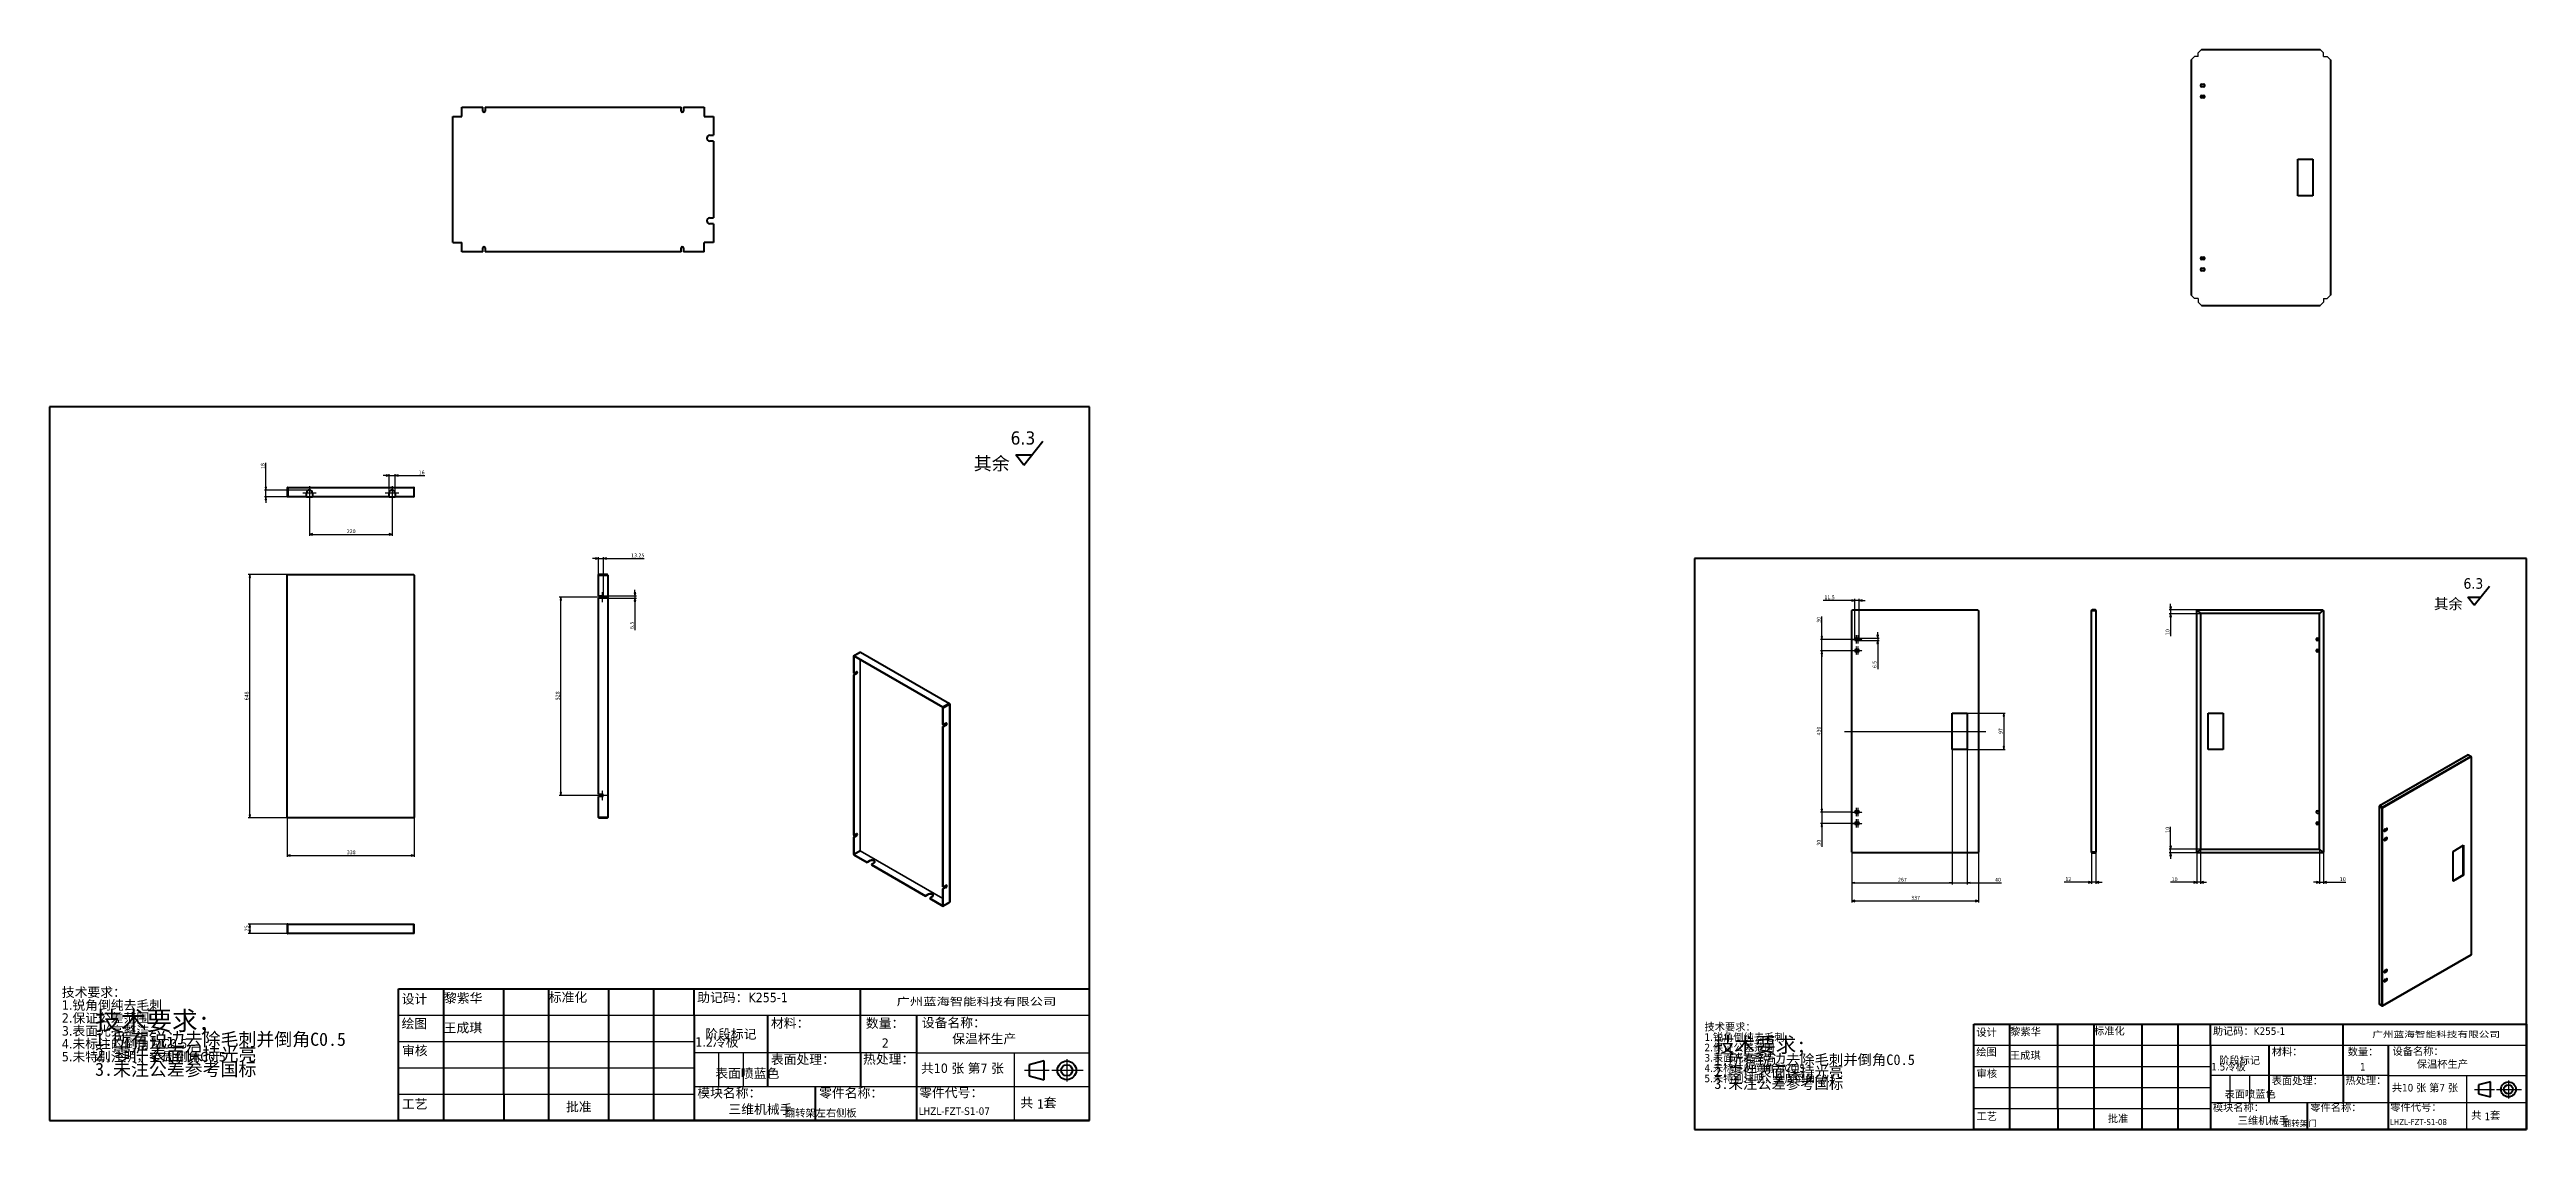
# Model space of a CAD drawing. Header units: millimetres. Extents: x 1472 to 285341, y -86221 to 5170.
# Drawn here: x 10635 to 17234, y -3282 to -407 of the extents above; entities that cross this region are included whole.
import ezdxf
from ezdxf.enums import TextEntityAlignment as Align

# ---------------------------------------------------------------- set-up
doc = ezdxf.new("R2010")
doc.units = ezdxf.units.MM
doc.linetypes.add('CHAIN', pattern=[0.3543, 0.2362, -0.0295, 0.0591, -0.0295])
for name, color, linetype, lineweight, true_color in [('中心标记 (ISO)', 1, 'Continuous', 25, 0xff0000), ('中心线 (ISO)', 1, 'Continuous', 25, 0xff0000), ('尺寸 (ISO)', 5, 'Continuous', 25, 0x0000ff)]:
    doc.layers.add(name, color=color, linetype=linetype, lineweight=lineweight, true_color=true_color)
for name, color, linetype, lineweight in [('可见 (ISO)', 7, 'Continuous', 50), ('可见窄的 (ISO)', 7, 'Continuous', 35), ('图框 (ISO)', 7, 'Continuous', 70), ('标注线', 3, 'Continuous', 18), ('标题 (ISO)', 7, 'Continuous', 50), ('符号 (ISO)', 7, 'Continuous', 25)]:
    doc.layers.add(name, color=color, linetype=linetype, lineweight=lineweight)
doc.styles.add('DIM', font='romans.shx', dxfattribs={"width": 0.8, "bigfont": 'bigfont.shx'})
doc.styles.get("Standard").update_dxf_attribs({"font": 'arial.ttf'})
doc.styles.add('文本样式19', font='tahoma.ttf')
doc.styles.add('文本样式91', font='tahoma.ttf')
doc.styles.add('注释文本 (ISO)', font='tahoma.ttf')
doc.dimstyles.new('默认 (GB)', dxfattribs={"dimscale": 4, "dimtxt": 2.5, "dimasz": 2, "dimexe": 1, "dimexo": 0, "dimgap": 0.75, "dimtad": 1, "dimtoh": 1, "dimrnd": 1e-08, "dimdsep": 46, "dimtxsty": '注释文本 (ISO)', "dimblk": 'Filled-1', "dimcen": 0.09, "dimdle": 10, "dimclrd": 256, "dimclre": 256, "dimclrt": 256, "dimaunit": 1, "dimazin": 2, "dimtfac": 0.8, "dimtdec": 3, "dimtmove": 0, "dimatfit": 3, "dimldrblk": 'Filled-2', "dimfxl": 0, "dimtolj": 1, "dimtzin": 0, "dimlwd": -1, "dimlwe": -1, "dimarcsym": 0})

msp = doc.modelspace()

# ---------------------------------------------------------------- texts
at = {"layer": '符号 (ISO)', "attachment_point": 1, "style": '注释文本 (ISO)'}
for s, insert, char_height in [('{2}', (12852.17535, -3039.87936), 25), ('{1}', (16790.16349, -3105.71223), 20)]:
    msp.add_mtext(s, dxfattribs=dict(at, insert=insert, char_height=char_height))
for insert, char_height, width in [((12408.71365, -3120.33119), 25, 187.1345043), ((16429.40752, -3177.9141), 20, 149.7076035)]:
    msp.add_mtext('{表面喷蓝色}', dxfattribs=dict(at, insert=insert, char_height=char_height, width=width))

# ---------------------------------------------------------------- blocks, each defined once
blk = doc.blocks.new('图框 A3-A4')
at = {"layer": '图框 (ISO)'}
for p, q in [((287, 200), (10, 200)), ((10, 200), (10, 10)), ((287, 10), (287, 200)), ((10, 10), (287, 10))]:
    blk.add_line(p, q, dxfattribs=at)
blk = doc.blocks.new('标题栏 GB1')
at = {"layer": '标题 (ISO)'}
for p, q in [((361.15, 211.7), (366.21, 218.12)), ((361.15, 211.7), (359.01, 214.46)), ((359.01, 214.46), (363.33, 214.46)), ((194.57, 65.23), (194.57, 72.23)), ((194.57, 72.23), (378.57, 72.23)), ((206.57, 65.23), (206.57, 72.23)), ((222.57, 65.23), (222.57, 72.23)), ((234.57, 65.23), (234.57, 72.23)), ((250.57, 65.23), (250.57, 72.23)), ((262.57, 65.23), (262.57, 72.23)), ((273.31, 65.23), (273.31, 72.23)), ((317.57, 65.23), (317.57, 72.23)), ((378.57, 72.23), (378.57, 65.23)), ((194.57, 37.23), (194.57, 65.23)), ((206.57, 37.23), (206.57, 65.23)), ((222.57, 44.23), (222.57, 65.23)), ((234.57, 37.23), (234.57, 65.23)), ((250.57, 37.23), (250.57, 65.23)), ((262.57, 37.23), (262.57, 65.23)), ((273.31, 65.23), (273.31, 37.23)), ((317.57, 55.23), (317.57, 65.23)), ((378.57, 65.23), (378.57, 37.23)), ((317.57, 55.23), (317.57, 46.23)), ((366.57, 53.06), (362.57, 52.06)), ((366.57, 48.06), (366.57, 53.06)), ((305.57, 46.23), (305.57, 37.23)), ((362.57, 52.06), (362.57, 49.06)), ((362.57, 49.06), (366.57, 48.06)), ((222.57, 44.23), (222.57, 37.23)), ((378.57, 37.23), (194.57, 37.23))]:
    blk.add_line(p, q, dxfattribs=at)
at = {"layer": '标题 (ISO)', "lineweight": 25}
for p, q in [((194.57, 65.23), (273.31, 65.23)), ((273.31, 65.23), (378.57, 65.23)), ((194.57, 58.23), (273.31, 58.23)), ((332.57, 55.23), (273.31, 55.23)), ((279.81, 55.23), (279.81, 46.23)), ((286.31, 55.23), (286.31, 46.23)), ((332.57, 55.23), (378.57, 55.23)), ((358.57, 55.23), (358.57, 46.23)), ((372.58, 53.56), (372.58, 47.56)), ((194.57, 51.23), (273.31, 51.23)), ((273.31, 46.23), (378.57, 46.23)), ((358.57, 46.23), (358.57, 37.23)), ((361.32, 50.56), (367.88, 50.56)), ((368.55, 50.56), (370.07, 50.56)), ((370.07, 50.56), (376.97, 50.56)), ((194.57, 44.23), (273.31, 44.23))]:
    blk.add_line(p, q, dxfattribs=at)
at = {"layer": '标题 (ISO)', "lineweight": 50}
for p, q in [((292.81, 65.23), (292.81, 46.23)), ((332.57, 65.23), (332.57, 37.23))]:
    blk.add_line(p, q, dxfattribs=at)
at = {"layer": '标题 (ISO)'}
for radius in [2.5, 1.5]:
    blk.add_circle((372.57, 50.56), radius, dxfattribs=at)
at = {"layer": '标题 (ISO)', "style": '注释文本 (ISO)'}
blk.add_text('阶段标记', height=2.5, dxfattribs=at).set_placement((283.06, 60.23), align=Align.MIDDLE_CENTER)
for s, insert, char_height, attachment_point in [('\\fTahoma|b0|i0;\\H3.5000;6.3', (357.6, 220.71), 3.5, 1), ('\\fTahoma|b0|i0;\\H3.5000;其余', (347.8, 213.91), 3.5, 1), ('\\fTahoma|b0|i0;设计', (195.38, 70.83), 2.5, 1), ('\\f仿宋|b0|i0;\\H2.5000;黎紫华', (206.66, 71.05), 2.5, 1), ('\\fTahoma|b0|i0;标准化', (234.57, 71.28), 2.5, 1), ('助记码：K255-1', (274.11, 71.21), 2.5, 1), ('\\fTahoma|b0|i0;\\W1.30;\\H2.0000;广州\\fArial|b0|i0;\\W1.30;\\H2.0000;蓝海\\fTahoma|b0|i0;\\W1.30;\\H2.0000;智能科技有限公司', (348.5, 68.73), 2, 5), ('\\fTahoma|b0|i0;绘图', (195.35, 64.28), 2.5, 1), ('\\fTahoma|b0|i0;材料：', (293.76, 64.39), 2.5, 1), ('\\fTahoma|b0|i0;数量：', (319.04, 64.37), 2.5, 1), ('\\fTahoma|b0|i0;设备名称：', (333.96, 64.5), 2.5, 1), ('保温杯生产', (342.05, 60.22), 2.5, 1), ('\\fTahoma|b0|i0;审核', (195.48, 57.07), 2.5, 1), ('\\fTahoma|b0|i0;热处理：', (318.29, 54.82), 2.5, 1), ('\\fTahoma|b0|i0;零件代号：', (333.25, 45.9), 2.5, 1), ('\\fTahoma|b0|i0;批准', (242.57, 40.73), 2.5, 5), ('\\fTahoma|b0|i0;模块名称：', (274.14, 45.81), 2.5, 1), ('三维机械手', (282.42, 41.45), 2.5, 1), ('\\fTahoma|b0|i0;零件名称：', (306.59, 45.8), 2.5, 1), ('1', (364.63, 42.81), 2.5, 1)]:
    blk.add_mtext(s, dxfattribs=dict(at, insert=insert, char_height=char_height, attachment_point=attachment_point))
at = {"layer": '标题 (ISO)', "insert": (104.85, 72.61), "char_height": 2.5, "attachment_point": 1, "line_spacing_factor": 0.823237, "style": '注释文本 (ISO)'}
blk.add_mtext('\\fTahoma|b0|i0;技术要求：\\P1.锐角倒纯去毛刺\\P2.保证公差范围\\P3.表面光亮整洁\\P4.未标注的倒角为C0.5\\P5.未特别注明，全周倒角C0.5\\P', dxfattribs=at)
at = {"layer": '标题 (ISO)', "char_height": 2.5, "attachment_point": 1, "style": '注释文本 (ISO)'}
for s, insert, width in [('\\f仿宋|b0|i0;\\H2.5000;王成琪', (206.57, 63.16), 11.2281), ('\\fTahoma|b0|i0;表面处理：', (293.74, 54.71), 17.19), ('\\fTahoma|b0|i0;工艺', (195.45, 42.85), 6.876), ('\\fTahoma|b0|i0;  共   套', (358.32, 43.18), 17.7919)]:
    blk.add_mtext(s, dxfattribs=dict(at, insert=insert, width=width))
at = {"layer": '标题 (ISO)', "insert": (333.72, 52.37), "char_height": 2.5, "width": 27.2374, "attachment_point": 1, "line_spacing_factor": 0.987884, "style": '注释文本 (ISO)'}
blk.add_mtext('共10 张 第7 张', dxfattribs=at)
at = {"layer": '标题 (ISO)'}
for tag, p, height, style in [('材料_001', (293.5, 56.7), 2.5, '注释文本 (ISO)'), ('零件代号_001', (306.4, 37.87), 2, '文本样式91'), ('描述_001', (333.1, 38.7), 2, '文本样式91')]:
    blk.add_attdef(tag, p, '', height=height, dxfattribs=dict(at, style=style))
at = {"layer": '标题 (ISO)', "style": '文本样式91'}
blk.add_attdef('热处理', text='', height=2, dxfattribs=at).set_placement((318.2, 50.63), align=Align.TOP_LEFT)
at = {"layer": '标题 (ISO)', "style": '文本样式19'}
for tag, p in [('工程核准人', (256.57, 40.73)), ('工程批准日期', (267.94, 40.73))]:
    blk.add_attdef(tag, text='', height=1, dxfattribs=at).set_placement(p, align=Align.MIDDLE_CENTER)
blk = doc.blocks.new('Filled-1')
at = {"color": 0}
for p, q in [((0, 0), (-1, 0.25)), ((-1, 0.25), (-1, -0.25)), ((-1, 0), (0, 0)), ((-1, -0.25), (0, 0))]:
    blk.add_line(p, q, dxfattribs=at)
at = {"color": 0, "flags": 128}
blk.add_lwpolyline([(-1, -0.25), (0, 0), (-1, 0.25), (-1, -0.25)], dxfattribs=at)
at = {"color": 0}
blk.add_solid([(-1, -0.25), (0, 0), (-1, 0.25), (-1, -0.25)], dxfattribs=at)
blk = doc.blocks.new('*D468')
at = {"layer": 'Defpoints', "color": 0, "transparency": 16777216}
for p in [(11268.6, -2451.4), (11606.6, -2451.4), (11606.6, -2552.6)]:
    blk.add_point(p, dxfattribs=at)
at = {"layer": '尺寸 (ISO)', "transparency": 16777216}
for p, q in [((11268.6, -2451.4), (11268.6, -2556.6)), ((11606.6, -2451.4), (11606.6, -2556.6)), ((11276.6, -2552.6), (11598.6, -2552.6))]:
    blk.add_line(p, q, dxfattribs=at)
at = {"layer": '尺寸 (ISO)', "transparency": 16777216, "xscale": 8, "yscale": 8, "zscale": 8, "rotation": 180}
blk.add_blockref('Filled-1', (11268.6, -2552.6), dxfattribs=at)
at = {"layer": '尺寸 (ISO)', "transparency": 16777216, "xscale": 8, "yscale": 8, "zscale": 8}
blk.add_blockref('Filled-1', (11606.6, -2552.6), dxfattribs=at)
at = {"layer": '尺寸 (ISO)', "transparency": 16777216, "insert": (11427, -2539.2), "char_height": 10, "attachment_point": 1, "style": '注释文本 (ISO)'}
blk.add_mtext('\\A1;338', dxfattribs=at)
blk = doc.blocks.new('Filled-2')
at = {"color": 0}
for p, q in [((0, 0), (-1, 0.125)), ((-1, 0.125), (-1, -0.125)), ((-1, 0), (0, 0)), ((-1, -0.125), (0, 0))]:
    blk.add_line(p, q, dxfattribs=at)
at = {"color": 0, "flags": 128}
blk.add_lwpolyline([(-1, -0.125), (0, 0), (-1, 0.125), (-1, -0.125)], dxfattribs=at)
at = {"color": 0}
blk.add_solid([(-1, -0.125), (0, 0), (-1, 0.125), (-1, -0.125)], dxfattribs=at)
blk = doc.blocks.new('*D469')
at = {"layer": 'Defpoints', "color": 0, "transparency": 16777216}
for p in [(11168.6, -1804.6), (11269.8, -1804.6), (11269.8, -2452.6)]:
    blk.add_point(p, dxfattribs=at)
at = {"layer": '尺寸 (ISO)', "transparency": 16777216}
for p, q in [((11269.8, -1804.6), (11164.6, -1804.6)), ((11168.6, -2444.6), (11168.6, -1812.6)), ((11269.8, -2452.6), (11164.6, -2452.6))]:
    blk.add_line(p, q, dxfattribs=at)
at = {"layer": '尺寸 (ISO)', "transparency": 16777216, "xscale": 8, "yscale": 8, "zscale": 8}
for p, rotation in [((11168.6, -1804.6), 90), ((11168.6, -2452.6), 270)]:
    blk.add_blockref('Filled-1', p, dxfattribs=dict(at, rotation=rotation))
at = {"layer": '尺寸 (ISO)', "transparency": 16777216, "insert": (11155.1, -2139.5), "char_height": 10, "attachment_point": 1, "rotation": 90, "style": '注释文本 (ISO)'}
blk.add_mtext('\\A1;648', dxfattribs=at)
blk = doc.blocks.new('*D470')
at = {"layer": 'Defpoints', "color": 0, "transparency": 16777216}
for p in [(11168.6, -2760.2), (11269.8, -2735.2), (11269.9, -2760.2)]:
    blk.add_point(p, dxfattribs=at)
at = {"layer": '尺寸 (ISO)', "transparency": 16777216}
for p, q in [((11269.8, -2735.2), (11164.6, -2735.2)), ((11269.9, -2760.2), (11164.6, -2760.2)), ((11168.6, -2743.2), (11168.6, -2752.2))]:
    blk.add_line(p, q, dxfattribs=at)
at = {"layer": '尺寸 (ISO)', "transparency": 16777216, "xscale": 8, "yscale": 8, "zscale": 8}
for p, rotation in [((11168.6, -2735.2), 90), ((11168.6, -2760.2), 270)]:
    blk.add_blockref('Filled-1', p, dxfattribs=dict(at, rotation=rotation))
at = {"layer": '尺寸 (ISO)', "transparency": 16777216, "insert": (11155.1, -2754.5), "char_height": 10, "attachment_point": 1, "rotation": 90, "style": '注释文本 (ISO)'}
blk.add_mtext('\\A1;25', dxfattribs=at)
blk = doc.blocks.new('*D471')
at = {"layer": 'Defpoints', "color": 0, "transparency": 16777216}
for p in [(11211.6, -1579.7), (11327.6, -1579.7), (11319.6, -1597.7)]:
    blk.add_point(p, dxfattribs=at)
at = {"layer": '尺寸 (ISO)', "transparency": 16777216}
for p, q in [((11211.6, -1571.7), (11211.6, -1507.5)), ((11327.6, -1579.7), (11207.6, -1579.7)), ((11211.6, -1597.7), (11211.6, -1579.7)), ((11319.6, -1597.7), (11207.6, -1597.7)), ((11211.6, -1605.7), (11211.6, -1613.7))]:
    blk.add_line(p, q, dxfattribs=at)
at = {"layer": '尺寸 (ISO)', "transparency": 16777216, "xscale": 8, "yscale": 8, "zscale": 8}
for p, rotation in [((11211.6, -1579.7), 270), ((11211.6, -1597.7), 90)]:
    blk.add_blockref('Filled-1', p, dxfattribs=dict(at, rotation=rotation))
at = {"layer": '尺寸 (ISO)', "transparency": 16777216, "insert": (11198.1, -1523.5), "char_height": 10, "attachment_point": 1, "rotation": 90, "style": '注释文本 (ISO)'}
blk.add_mtext('\\A1;18', dxfattribs=at)
blk = doc.blocks.new('*D472')
at = {"layer": 'Defpoints', "color": 0, "transparency": 16777216}
for p in [(11327.6, -1612.7), (11547.6, -1612.7), (11547.6, -1697.7)]:
    blk.add_point(p, dxfattribs=at)
at = {"layer": '尺寸 (ISO)', "transparency": 16777216}
for p, q in [((11327.6, -1612.7), (11327.6, -1701.7)), ((11547.6, -1612.7), (11547.6, -1701.7)), ((11335.6, -1697.7), (11539.6, -1697.7))]:
    blk.add_line(p, q, dxfattribs=at)
at = {"layer": '尺寸 (ISO)', "transparency": 16777216, "xscale": 8, "yscale": 8, "zscale": 8, "rotation": 180}
blk.add_blockref('Filled-1', (11327.6, -1697.7), dxfattribs=at)
at = {"layer": '尺寸 (ISO)', "transparency": 16777216, "xscale": 8, "yscale": 8, "zscale": 8}
blk.add_blockref('Filled-1', (11547.6, -1697.7), dxfattribs=at)
at = {"layer": '尺寸 (ISO)', "transparency": 16777216, "insert": (11427, -1684.2), "char_height": 10, "attachment_point": 1, "style": '注释文本 (ISO)'}
blk.add_mtext('\\A1;220', dxfattribs=at)
blk = doc.blocks.new('*D473')
at = {"layer": 'Defpoints', "color": 0, "transparency": 16777216}
for p in [(11539.6, -1541), (11539.6, -1587.7), (11555.6, -1587.7)]:
    blk.add_point(p, dxfattribs=at)
at = {"layer": '尺寸 (ISO)', "transparency": 16777216}
for p, q in [((11531.6, -1541), (11523.6, -1541)), ((11539.6, -1587.7), (11539.6, -1537)), ((11539.6, -1541), (11555.6, -1541)), ((11555.6, -1587.7), (11555.6, -1537)), ((11563.6, -1541), (11634.6, -1541))]:
    blk.add_line(p, q, dxfattribs=at)
at = {"layer": '尺寸 (ISO)', "transparency": 16777216, "xscale": 8, "yscale": 8, "zscale": 8}
blk.add_blockref('Filled-1', (11539.6, -1541), dxfattribs=at)
at = {"layer": '尺寸 (ISO)', "transparency": 16777216, "xscale": 8, "yscale": 8, "zscale": 8, "rotation": 180}
blk.add_blockref('Filled-1', (11555.6, -1541), dxfattribs=at)
at = {"layer": '尺寸 (ISO)', "transparency": 16777216, "insert": (11618.6, -1527.6), "char_height": 10, "attachment_point": 1, "style": '注释文本 (ISO)'}
blk.add_mtext('\\A1;16', dxfattribs=at)
blk = doc.blocks.new('*D474')
at = {"layer": 'Defpoints', "color": 0, "transparency": 16777216}
for p in [(12107.2, -1861.4), (12107.2, -1867.9), (12194.8, -1867.9)]:
    blk.add_point(p, dxfattribs=at)
at = {"layer": '尺寸 (ISO)', "transparency": 16777216}
for p, q in [((12194.8, -1853.4), (12194.8, -1845.4)), ((12107.2, -1861.4), (12198.8, -1861.4)), ((12107.2, -1867.9), (12198.8, -1867.9)), ((12194.8, -1861.4), (12194.8, -1867.9)), ((12194.8, -1875.9), (12194.8, -1952.8))]:
    blk.add_line(p, q, dxfattribs=at)
at = {"layer": '尺寸 (ISO)', "transparency": 16777216, "xscale": 8, "yscale": 8, "zscale": 8}
for p, rotation in [((12194.8, -1861.4), 270), ((12194.8, -1867.9), 90)]:
    blk.add_blockref('Filled-1', p, dxfattribs=dict(at, rotation=rotation))
at = {"layer": '尺寸 (ISO)', "transparency": 16777216, "insert": (12181.4, -1949.8), "char_height": 10, "attachment_point": 1, "rotation": 90, "style": '注释文本 (ISO)'}
blk.add_mtext('\\A1;6.5', dxfattribs=at)
blk = doc.blocks.new('*D475')
at = {"layer": 'Defpoints', "color": 0, "transparency": 16777216}
for p in [(11997.2, -1864.6), (12107.2, -1864.6), (12082.2, -2392.6)]:
    blk.add_point(p, dxfattribs=at)
at = {"layer": '尺寸 (ISO)', "transparency": 16777216}
for p, q in [((12107.2, -1864.6), (11993.2, -1864.6)), ((11997.2, -2384.6), (11997.2, -1872.6)), ((12082.2, -2392.6), (11993.2, -2392.6))]:
    blk.add_line(p, q, dxfattribs=at)
at = {"layer": '尺寸 (ISO)', "transparency": 16777216, "xscale": 8, "yscale": 8, "zscale": 8}
for p, rotation in [((11997.2, -1864.6), 90), ((11997.2, -2392.6), 270)]:
    blk.add_blockref('Filled-1', p, dxfattribs=dict(at, rotation=rotation))
at = {"layer": '尺寸 (ISO)', "transparency": 16777216, "insert": (11983.8, -2139.3), "char_height": 10, "attachment_point": 1, "rotation": 90, "style": '注释文本 (ISO)'}
blk.add_mtext('\\A1;528', dxfattribs=at)
blk = doc.blocks.new('*D476')
at = {"layer": 'Defpoints', "color": 0, "transparency": 16777216}
for p in [(12110.5, -1762), (12097.2, -1805.9), (12110.5, -1864.6)]:
    blk.add_point(p, dxfattribs=at)
at = {"layer": '尺寸 (ISO)', "transparency": 16777216}
for p, q in [((12089.2, -1762), (12081.2, -1762)), ((12097.2, -1805.9), (12097.2, -1758)), ((12097.2, -1762), (12110.5, -1762)), ((12110.5, -1864.6), (12110.5, -1758)), ((12118.5, -1762), (12219.4, -1762))]:
    blk.add_line(p, q, dxfattribs=at)
at = {"layer": '尺寸 (ISO)', "transparency": 16777216, "xscale": 8, "yscale": 8, "zscale": 8}
blk.add_blockref('Filled-1', (12097.2, -1762), dxfattribs=at)
at = {"layer": '尺寸 (ISO)', "transparency": 16777216, "xscale": 8, "yscale": 8, "zscale": 8, "rotation": 180}
blk.add_blockref('Filled-1', (12110.5, -1762), dxfattribs=at)
at = {"layer": '尺寸 (ISO)', "transparency": 16777216, "insert": (12184.5, -1748.6), "char_height": 10, "attachment_point": 1, "style": '注释文本 (ISO)'}
blk.add_mtext('\\A1;13.25', dxfattribs=at)
blk = doc.blocks.new('加工')
at = {"layer": '符号 (ISO)', "insert": (-36.68, 11.05), "char_height": 2.5, "width": 80.4946, "attachment_point": 1, "line_spacing_factor": 0.683636, "style": '注释文本 (ISO)'}
blk.add_mtext('{\\fFangSong|b0|i0|c134|p49;\\H2x;技术要求\\fFangSong|b0|i0|c0|p49;;\\P\\H0.7x;1.\\fFangSong|b0|i0|c134|p49;所有锐边去除毛刺并倒角\\fFangSong|b0|i0|c0|p49;C0.5\\H2.12498x; \\H0.47059x;\\P2.\\fFangSong|b0|i0|c134|p49;零件表面保持光亮\\H1.84035x; \\H0.54337x;\\P\\fFangSong|b0|i0|c0|p49;3.\\fFangSong|b0|i0|c134|p49;未注公差参考国标\\H1.80945x; }', dxfattribs=at)
blk = doc.blocks.new('*D493')
at = {"layer": 'Defpoints', "color": 0, "transparency": 16777216}
for p in [(15356.7, -2007.3), (15436.5, -2007.3), (15436.5, -2437.3)]:
    blk.add_point(p, dxfattribs=at)
at = {"layer": '尺寸 (ISO)', "transparency": 16777216}
for p, q in [((15436.5, -2007.3), (15352.7, -2007.3)), ((15356.7, -2429.3), (15356.7, -2015.3)), ((15436.5, -2437.3), (15352.7, -2437.3))]:
    blk.add_line(p, q, dxfattribs=at)
at = {"layer": '尺寸 (ISO)', "transparency": 16777216, "xscale": 8, "yscale": 8, "zscale": 8}
for p, rotation in [((15356.7, -2007.3), 90), ((15356.7, -2437.3), 270)]:
    blk.add_blockref('Filled-1', p, dxfattribs=dict(at, rotation=rotation))
at = {"layer": '尺寸 (ISO)', "transparency": 16777216, "insert": (15343.3, -2233), "char_height": 10, "attachment_point": 1, "rotation": 90, "style": '注释文本 (ISO)'}
blk.add_mtext('\\A1;430', dxfattribs=at)
blk = doc.blocks.new('*D494')
at = {"layer": 'Defpoints', "color": 0, "transparency": 16777216}
for p in [(15452.7, -1977.3), (15356.7, -2007.3), (15447.7, -2007.3)]:
    blk.add_point(p, dxfattribs=at)
at = {"layer": '尺寸 (ISO)', "transparency": 16777216}
for p, q in [((15452.7, -1977.3), (15352.7, -1977.3)), ((15356.7, -1969.3), (15356.7, -1916.3)), ((15356.7, -2007.3), (15356.7, -1977.3)), ((15447.7, -2007.3), (15352.7, -2007.3)), ((15356.7, -2015.3), (15356.7, -2023.3))]:
    blk.add_line(p, q, dxfattribs=at)
at = {"layer": '尺寸 (ISO)', "transparency": 16777216, "xscale": 8, "yscale": 8, "zscale": 8}
for p, rotation in [((15356.7, -1977.3), 270), ((15356.7, -2007.3), 90)]:
    blk.add_blockref('Filled-1', p, dxfattribs=dict(at, rotation=rotation))
at = {"layer": '尺寸 (ISO)', "transparency": 16777216, "insert": (15343.3, -1933.1), "char_height": 10, "attachment_point": 1, "rotation": 90, "style": '注释文本 (ISO)'}
blk.add_mtext('\\A1;30', dxfattribs=at)
blk = doc.blocks.new('*D495')
at = {"layer": 'Defpoints', "color": 0, "transparency": 16777216}
for p in [(15436.5, -2437.3), (15356.7, -2467.3), (15456, -2467.3)]:
    blk.add_point(p, dxfattribs=at)
at = {"layer": '尺寸 (ISO)', "transparency": 16777216}
for p, q in [((15436.5, -2437.3), (15352.7, -2437.3)), ((15356.7, -2429.3), (15356.7, -2421.3)), ((15356.7, -2437.3), (15356.7, -2467.3)), ((15456, -2467.3), (15352.7, -2467.3)), ((15356.7, -2475.3), (15356.7, -2529.5))]:
    blk.add_line(p, q, dxfattribs=at)
at = {"layer": '尺寸 (ISO)', "transparency": 16777216, "xscale": 8, "yscale": 8, "zscale": 8}
for p, rotation in [((15356.7, -2437.3), 270), ((15356.7, -2467.3), 90)]:
    blk.add_blockref('Filled-1', p, dxfattribs=dict(at, rotation=rotation))
at = {"layer": '尺寸 (ISO)', "transparency": 16777216, "insert": (15343.3, -2526.5), "char_height": 10, "attachment_point": 1, "rotation": 90, "style": '注释文本 (ISO)'}
blk.add_mtext('\\A1;30', dxfattribs=at)
blk = doc.blocks.new('*D496')
at = {"layer": 'Defpoints', "color": 0, "transparency": 16777216}
for p in [(15436.7, -2544.2), (15773.7, -2544.2), (15773.7, -2673.8)]:
    blk.add_point(p, dxfattribs=at)
at = {"layer": '尺寸 (ISO)', "transparency": 16777216}
for p, q in [((15436.7, -2544.2), (15436.7, -2677.8)), ((15773.7, -2544.2), (15773.7, -2677.8)), ((15444.7, -2673.8), (15765.7, -2673.8))]:
    blk.add_line(p, q, dxfattribs=at)
at = {"layer": '尺寸 (ISO)', "transparency": 16777216, "xscale": 8, "yscale": 8, "zscale": 8, "rotation": 180}
blk.add_blockref('Filled-1', (15436.7, -2673.8), dxfattribs=at)
at = {"layer": '尺寸 (ISO)', "transparency": 16777216, "xscale": 8, "yscale": 8, "zscale": 8}
blk.add_blockref('Filled-1', (15773.7, -2673.8), dxfattribs=at)
at = {"layer": '尺寸 (ISO)', "transparency": 16777216, "insert": (15594.6, -2660.3), "char_height": 10, "attachment_point": 1, "style": '注释文本 (ISO)'}
blk.add_mtext('\\A1;337', dxfattribs=at)
blk = doc.blocks.new('_DotSmall')
at = {"color": 0, "linetype": 'ByBlock', "const_width": 0.5}
blk.add_lwpolyline([(-0.0625, 0, 1), (0.0625, 0, 1)], format="xyb", close=True, dxfattribs=at)
blk = doc.blocks.new('*D497')
at = {"layer": 'Defpoints', "color": 0, "transparency": 16777216}
for p in [(15703.7, -2270.8), (15436.7, -2544.2), (15703.7, -2625.8)]:
    blk.add_point(p, dxfattribs=at)
at = {"layer": '尺寸 (ISO)', "transparency": 16777216}
for p, q in [((15703.7, -2270.8), (15703.7, -2629.8)), ((15436.7, -2544.2), (15436.7, -2629.8)), ((15444.7, -2625.8), (15703.7, -2625.8))]:
    blk.add_line(p, q, dxfattribs=at)
at = {"layer": '尺寸 (ISO)', "transparency": 16777216, "xscale": 8, "yscale": 8, "zscale": 8, "rotation": 180}
blk.add_blockref('Filled-2', (15436.7, -2625.8), dxfattribs=at)
at = {"layer": '尺寸 (ISO)', "transparency": 16777216, "xscale": 8, "yscale": 8, "zscale": 8}
blk.add_blockref('_DotSmall', (15703.7, -2625.8), dxfattribs=at)
at = {"layer": '尺寸 (ISO)', "transparency": 16777216, "insert": (15559.4, -2612.3), "char_height": 10, "attachment_point": 1, "style": '注释文本 (ISO)'}
blk.add_mtext('\\A1;267', dxfattribs=at)
blk = doc.blocks.new('*D498')
at = {"layer": 'Defpoints', "color": 0, "transparency": 16777216}
for p in [(15703.7, -2270.8), (15743.7, -2270.8), (15743.7, -2625.8)]:
    blk.add_point(p, dxfattribs=at)
at = {"layer": '尺寸 (ISO)', "transparency": 16777216}
for p, q in [((15703.7, -2270.8), (15703.7, -2629.8)), ((15743.7, -2270.8), (15743.7, -2629.8)), ((15703.7, -2625.8), (15695.7, -2625.8)), ((15703.7, -2625.8), (15743.7, -2625.8)), ((15751.7, -2625.8), (15835.2, -2625.8))]:
    blk.add_line(p, q, dxfattribs=at)
at = {"layer": '尺寸 (ISO)', "transparency": 16777216, "xscale": 8, "yscale": 8, "zscale": 8}
blk.add_blockref('_DotSmall', (15703.7, -2625.8), dxfattribs=at)
at = {"layer": '尺寸 (ISO)', "transparency": 16777216, "xscale": 8, "yscale": 8, "zscale": 8, "rotation": 180}
blk.add_blockref('Filled-2', (15743.7, -2625.8), dxfattribs=at)
at = {"layer": '尺寸 (ISO)', "transparency": 16777216, "insert": (15818, -2612.3), "char_height": 10, "attachment_point": 1, "style": '注释文本 (ISO)'}
blk.add_mtext('\\A1;40', dxfattribs=at)
blk = doc.blocks.new('*D499')
at = {"layer": 'Defpoints', "color": 0, "transparency": 16777216}
for p in [(15743.7, -2173.8), (15743.7, -2270.8), (15841.3, -2270.8)]:
    blk.add_point(p, dxfattribs=at)
at = {"layer": '尺寸 (ISO)', "transparency": 16777216}
for p, q in [((15743.7, -2173.8), (15845.3, -2173.8)), ((15841.3, -2181.8), (15841.3, -2262.8)), ((15743.7, -2270.8), (15845.3, -2270.8))]:
    blk.add_line(p, q, dxfattribs=at)
at = {"layer": '尺寸 (ISO)', "transparency": 16777216, "xscale": 8, "yscale": 8, "zscale": 8}
for p, rotation in [((15841.3, -2173.8), 90), ((15841.3, -2270.8), 270)]:
    blk.add_blockref('Filled-1', p, dxfattribs=dict(at, rotation=rotation))
at = {"layer": '尺寸 (ISO)', "transparency": 16777216, "insert": (15827.9, -2229.3), "char_height": 10, "attachment_point": 1, "rotation": 90, "style": '注释文本 (ISO)'}
blk.add_mtext('\\A1;97', dxfattribs=at)
blk = doc.blocks.new('*D500')
at = {"layer": 'Defpoints', "color": 0, "transparency": 16777216}
for p in [(15452.7, -1974), (15452.7, -1980.5), (15505.4, -1980.5)]:
    blk.add_point(p, dxfattribs=at)
at = {"layer": '尺寸 (ISO)', "transparency": 16777216}
for p, q in [((15452.7, -1974), (15509.4, -1974)), ((15505.4, -1966), (15505.4, -1958)), ((15505.4, -1974), (15505.4, -1980.5)), ((15452.7, -1980.5), (15509.4, -1980.5)), ((15505.4, -1988.5), (15505.4, -2056.9))]:
    blk.add_line(p, q, dxfattribs=at)
at = {"layer": '尺寸 (ISO)', "transparency": 16777216, "xscale": 8, "yscale": 8, "zscale": 8}
for p, rotation in [((15505.4, -1974), 270), ((15505.4, -1980.5), 90)]:
    blk.add_blockref('Filled-1', p, dxfattribs=dict(at, rotation=rotation))
at = {"layer": '尺寸 (ISO)', "transparency": 16777216, "insert": (15492, -2053.9), "char_height": 10, "attachment_point": 1, "rotation": 90, "style": '注释文本 (ISO)'}
blk.add_mtext('\\A1;6.5', dxfattribs=at)
blk = doc.blocks.new('*D501')
at = {"layer": 'Defpoints', "color": 0, "transparency": 16777216}
for p in [(15456, -1873.5), (15444.5, -1977.3), (15456, -1977.3)]:
    blk.add_point(p, dxfattribs=at)
at = {"layer": '尺寸 (ISO)', "transparency": 16777216}
for p, q in [((15436.5, -1873.5), (15360.4, -1873.5)), ((15444.5, -1977.3), (15444.5, -1869.5)), ((15456, -1873.5), (15444.5, -1873.5)), ((15456, -1977.3), (15456, -1869.5)), ((15464, -1873.5), (15472, -1873.5))]:
    blk.add_line(p, q, dxfattribs=at)
at = {"layer": '尺寸 (ISO)', "transparency": 16777216, "xscale": 8, "yscale": 8, "zscale": 8}
blk.add_blockref('Filled-1', (15444.5, -1873.5), dxfattribs=at)
at = {"layer": '尺寸 (ISO)', "transparency": 16777216, "xscale": 8, "yscale": 8, "zscale": 8, "rotation": 180}
blk.add_blockref('Filled-1', (15456, -1873.5), dxfattribs=at)
at = {"layer": '尺寸 (ISO)', "transparency": 16777216, "insert": (15363.4, -1860.3), "char_height": 10, "attachment_point": 1, "style": '注释文本 (ISO)'}
blk.add_mtext('\\A1;11.5', dxfattribs=at)
blk = doc.blocks.new('*D502')
at = {"layer": 'Defpoints', "color": 0, "transparency": 16777216}
for p in [(16074.9, -2544.1), (16086.9, -2544.2), (16074.9, -2624.1)]:
    blk.add_point(p, dxfattribs=at)
at = {"layer": '尺寸 (ISO)', "transparency": 16777216}
for p, q in [((16074.9, -2544.1), (16074.9, -2628.1)), ((16086.9, -2544.2), (16086.9, -2628.1)), ((16066.9, -2624.1), (16002.4, -2624.1)), ((16086.9, -2624.1), (16074.9, -2624.1)), ((16094.9, -2624.1), (16102.9, -2624.1))]:
    blk.add_line(p, q, dxfattribs=at)
at = {"layer": '尺寸 (ISO)', "transparency": 16777216, "xscale": 8, "yscale": 8, "zscale": 8}
blk.add_blockref('Filled-1', (16074.9, -2624.1), dxfattribs=at)
at = {"layer": '尺寸 (ISO)', "transparency": 16777216, "xscale": 8, "yscale": 8, "zscale": 8, "rotation": 180}
blk.add_blockref('Filled-1', (16086.9, -2624.1), dxfattribs=at)
at = {"layer": '尺寸 (ISO)', "transparency": 16777216, "insert": (16005.4, -2610.9), "char_height": 10, "attachment_point": 1, "style": '注释文本 (ISO)'}
blk.add_mtext('\\A1;12', dxfattribs=at)
blk = doc.blocks.new('*D503')
at = {"layer": 'Defpoints', "color": 0, "transparency": 16777216}
for p in [(16355.7, -2544.2), (16365.7, -2535.7), (16355.7, -2624.2)]:
    blk.add_point(p, dxfattribs=at)
at = {"layer": '尺寸 (ISO)', "transparency": 16777216}
for p, q in [((16355.7, -2544.2), (16355.7, -2628.2)), ((16365.7, -2535.7), (16365.7, -2628.2)), ((16347.7, -2624.2), (16285.6, -2624.2)), ((16365.7, -2624.2), (16355.7, -2624.2)), ((16373.7, -2624.2), (16381.7, -2624.2))]:
    blk.add_line(p, q, dxfattribs=at)
at = {"layer": '尺寸 (ISO)', "transparency": 16777216, "xscale": 8, "yscale": 8, "zscale": 8}
blk.add_blockref('Filled-1', (16355.7, -2624.2), dxfattribs=at)
at = {"layer": '尺寸 (ISO)', "transparency": 16777216, "xscale": 8, "yscale": 8, "zscale": 8, "rotation": 180}
blk.add_blockref('Filled-1', (16365.7, -2624.2), dxfattribs=at)
at = {"layer": '尺寸 (ISO)', "transparency": 16777216, "insert": (16288.6, -2610.8), "char_height": 10, "attachment_point": 1, "style": '注释文本 (ISO)'}
blk.add_mtext('\\A1;10', dxfattribs=at)
blk = doc.blocks.new('*D504')
at = {"layer": 'Defpoints', "color": 0, "transparency": 16777216}
for p in [(16682.7, -2535.7), (16692.7, -2544.2), (16692.7, -2624.2)]:
    blk.add_point(p, dxfattribs=at)
at = {"layer": '尺寸 (ISO)', "transparency": 16777216}
for p, q in [((16682.7, -2535.7), (16682.7, -2628.2)), ((16692.7, -2544.2), (16692.7, -2628.2)), ((16674.7, -2624.2), (16666.7, -2624.2)), ((16682.7, -2624.2), (16692.7, -2624.2)), ((16700.7, -2624.2), (16752.4, -2624.2))]:
    blk.add_line(p, q, dxfattribs=at)
at = {"layer": '尺寸 (ISO)', "transparency": 16777216, "xscale": 8, "yscale": 8, "zscale": 8}
blk.add_blockref('Filled-1', (16682.7, -2624.2), dxfattribs=at)
at = {"layer": '尺寸 (ISO)', "transparency": 16777216, "xscale": 8, "yscale": 8, "zscale": 8, "rotation": 180}
blk.add_blockref('Filled-1', (16692.7, -2624.2), dxfattribs=at)
at = {"layer": '尺寸 (ISO)', "transparency": 16777216, "insert": (16736.5, -2610.8), "char_height": 10, "attachment_point": 1, "style": '注释文本 (ISO)'}
blk.add_mtext('\\A1;10', dxfattribs=at)
blk = doc.blocks.new('*D505')
at = {"layer": 'Defpoints', "color": 0, "transparency": 16777216}
for p in [(16285.7, -2535.8), (16357.3, -2545.8), (16365.8, -2535.8)]:
    blk.add_point(p, dxfattribs=at)
at = {"layer": '尺寸 (ISO)', "transparency": 16777216}
for p, q in [((16285.7, -2527.8), (16285.7, -2476.1)), ((16365.8, -2535.8), (16281.7, -2535.8)), ((16357.3, -2545.8), (16281.7, -2545.8)), ((16285.7, -2545.8), (16285.7, -2535.8)), ((16285.7, -2553.8), (16285.7, -2561.8))]:
    blk.add_line(p, q, dxfattribs=at)
at = {"layer": '尺寸 (ISO)', "transparency": 16777216, "xscale": 8, "yscale": 8, "zscale": 8}
for p, rotation in [((16285.7, -2535.8), 270), ((16285.7, -2545.8), 90)]:
    blk.add_blockref('Filled-1', p, dxfattribs=dict(at, rotation=rotation))
at = {"layer": '尺寸 (ISO)', "transparency": 16777216, "insert": (16272.3, -2492), "char_height": 10, "attachment_point": 1, "rotation": 90, "style": '注释文本 (ISO)'}
blk.add_mtext('\\A1;10', dxfattribs=at)
blk = doc.blocks.new('*D506')
at = {"layer": 'Defpoints', "color": 0, "transparency": 16777216}
for p in [(16285.7, -1908.8), (16357.3, -1898.8), (16365.8, -1908.8)]:
    blk.add_point(p, dxfattribs=at)
at = {"layer": '尺寸 (ISO)', "transparency": 16777216}
for p, q in [((16357.3, -1898.8), (16281.7, -1898.8)), ((16365.8, -1908.8), (16281.7, -1908.8)), ((16285.7, -1890.8), (16285.7, -1882.8)), ((16285.7, -1898.8), (16285.7, -1908.8)), ((16285.7, -1916.8), (16285.7, -1968.6))]:
    blk.add_line(p, q, dxfattribs=at)
at = {"layer": '尺寸 (ISO)', "transparency": 16777216, "xscale": 8, "yscale": 8, "zscale": 8}
for p, rotation in [((16285.7, -1898.8), 270), ((16285.7, -1908.8), 90)]:
    blk.add_blockref('Filled-1', p, dxfattribs=dict(at, rotation=rotation))
at = {"layer": '尺寸 (ISO)', "transparency": 16777216, "insert": (16272.3, -1965.6), "char_height": 10, "attachment_point": 1, "rotation": 90, "style": '注释文本 (ISO)'}
blk.add_mtext('\\A1;10', dxfattribs=at)
blk = doc.blocks.new('*T31')
at = {"color": 0, "linetype": 'ByBlock', "lineweight": -2, "transparency": 16777216}
for p, q in [((0, 0), (127, 0)), ((0, 0), (0, -78)), ((63.5, 0), (63.5, -78)), ((127, 0), (127, -78)), ((0, -39), (127, -39)), ((0, -78), (127, -78))]:
    blk.add_line(p, q, dxfattribs=at)
at = {"color": 0, "transparency": 16777216, "char_height": 10, "width": 60.5, "attachment_point": 5}
for s, insert in [('{\\fSimSun|b0|i0|c134|p2;料 厚}', (31.75, -19.5)), ('{\\fSimSun|b0|i0|c134|p2;件 数}', (95.25, -19.5))]:
    blk.add_mtext(s, dxfattribs=dict(at, insert=insert))
blk = doc.blocks.new('圆心打标')
at = {"layer": '标注线'}
for p, q in [((-2.5, 0), (2.5, 0)), ((0, 2.5), (0, -2.5))]:
    blk.add_line(p, q, dxfattribs=at)
blk = doc.blocks.new('拆图参数')
blk.add_blockref('*T31', (-63.5, 78))
at = {"layer": '标注线'}
blk.add_blockref('圆心打标', (67219.7, -21339.8), dxfattribs=at)
at = {"style": 'DIM', "width": 0.8}
blk.add_attdef('6', text='', height=10, dxfattribs=at).set_placement((-37.1, 18.9), align=Align.MIDDLE_LEFT)
blk.add_attdef('1', text='', height=10, dxfattribs=at).set_placement((36.6, 19.3), align=Align.MIDDLE_CENTER)

# ---------------------------------------------------------------- dimensions: what is measured, and where the dimension line sits
at = {"layer": '尺寸 (ISO)'}
for base, p1, p2, angle, override, picture, middle in [((11211.59745, -1579.65088), (11319.56008, -1597.65088), (11327.56008, -1579.65088), 90, {"dimtoh": 0, "dimdec": 2, "dimtp": 0, "dimtm": 0, "dimtdec": 2, "dimtofl": 1, "dimatfit": 1}, '*D471', (11211.59745, -1517.00802)), ((11539.56008, -1541.0401), (11555.56008, -1587.65088), (11539.56008, -1587.65088), 180, {"dimtoh": 0, "dimdec": 2, "dimtp": 0, "dimtm": 0, "dimtdec": 2, "dimtofl": 1, "dimatfit": 1}, '*D473', (11625.08915, -1541.0401)), ((11547.56008, -1697.65088), (11327.56008, -1612.65088), (11547.56008, -1612.65088), 180, {"dimtoh": 0, "dimdec": 2, "dimtp": 0, "dimtm": 0, "dimtdec": 2, "dimtofl": 0, "dimatfit": 1}, '*D472', (11437.66008, -1697.65088)), ((11168.56008, -1804.64286), (11269.83079, -2452.64286), (11269.83079, -1804.64286), 90, {"dimtoh": 0, "dimdec": 2, "dimtp": 0, "dimtm": 0, "dimtdec": 2, "dimtofl": 0, "dimatfit": 1}, '*D469', (11168.56008, -2128.74286)), ((12194.80119, -1867.89286), (12107.21888, -1861.39286), (12107.21888, -1867.89286), 270, {"dimtoh": 0, "dimdec": 2, "dimtp": 0, "dimtm": 0, "dimtdec": 2, "dimtofl": 1, "dimatfit": 1}, '*D474', (12194.80119, -1940.82143)), ((11997.21888, -1864.64286), (12082.21888, -2392.64286), (12107.21888, -1864.64286), 90, {"dimtoh": 0, "dimdec": 2, "dimtp": 0, "dimtm": 0, "dimtdec": 2, "dimtofl": 0, "dimatfit": 1}, '*D475', (11997.21888, -2128.74286)), ((15455.99306, -1873.53623), (15444.49306, -1977.25357), (15455.99306, -1977.25357), 180, {"dimtoh": 0, "dimdec": 2, "dimtp": 0, "dimtm": 0, "dimtdec": 2, "dimtofl": 1, "dimatfit": 1}, '*D501', (15375.6563, -1873.53623)), ((16285.71794, -1908.75357), (16357.28865, -1898.75357), (16365.78865, -1908.75357), 270, {"dimtoh": 0, "dimdec": 2, "dimtp": 0, "dimtm": 0, "dimtdec": 2, "dimtofl": 1, "dimatfit": 1}, '*D506', (16285.71794, -1959.1156)), ((15356.74306, -2007.25357), (15452.74306, -1977.25357), (15447.74306, -2007.25357), 90, {"dimtoh": 0, "dimdec": 2, "dimtp": 0, "dimtm": 0, "dimtdec": 2, "dimtofl": 1, "dimatfit": 1}, '*D494', (15356.74306, -1926.225)), ((15505.42526, -1980.50357), (15452.74306, -1974.00357), (15452.74306, -1980.50357), 270, {"dimtoh": 0, "dimdec": 2, "dimtp": 0, "dimtm": 0, "dimtdec": 2, "dimtofl": 1, "dimatfit": 1}, '*D500', (15505.42526, -2044.9402)), ((15356.74306, -2007.25357), (15436.49306, -2437.25357), (15436.49306, -2007.25357), 270, {"dimtoh": 0, "dimdec": 2, "dimtp": 0, "dimtm": 0, "dimtdec": 2, "dimtofl": 0, "dimatfit": 1}, '*D493', (15356.74306, -2222.17357)), ((15841.28165, -2270.75357), (15743.74306, -2173.75357), (15743.74306, -2270.75357), 90, {"dimtoh": 0, "dimdec": 2, "dimtp": 0, "dimtm": 0, "dimtdec": 2, "dimtofl": 0, "dimatfit": 1}, '*D499', (15841.28165, -2222.25357)), ((15703.74306, -2625.75357), (15436.74306, -2544.18286), (15703.74306, -2270.75357), 180, {"dimtoh": 0, "dimdec": 2, "dimblk1": 'Filled-2', "dimblk2": 'DotSmall', "dimsah": 1, "dimdle": 0, "dimtp": 0, "dimtm": 0, "dimtdec": 2, "dimtofl": 0, "dimatfit": 1}, '*D497', (15570.08306, -2625.75357)), ((15743.74306, -2625.75357), (15703.74306, -2270.75357), (15743.74306, -2270.75357), 180, {"dimtoh": 0, "dimdec": 2, "dimblk1": 'DotSmall', "dimblk2": 'Filled-2', "dimsah": 1, "dimdle": 0, "dimtp": 0, "dimtm": 0, "dimtdec": 2, "dimtofl": 1, "dimatfit": 1}, '*D498', (15825.06111, -2625.75357)), ((15356.74306, -2467.25357), (15436.49306, -2437.25357), (15455.99306, -2467.25357), 90, {"dimtoh": 0, "dimdec": 2, "dimtp": 0, "dimtm": 0, "dimtdec": 2, "dimtofl": 1, "dimatfit": 1}, '*D495', (15356.74306, -2519.62309)), ((16285.71794, -2535.75357), (16357.28865, -2545.75357), (16365.78865, -2535.75357), 90, {"dimtoh": 0, "dimdec": 2, "dimtp": 0, "dimtm": 0, "dimtdec": 2, "dimtofl": 1, "dimatfit": 1}, '*D505', (16285.71794, -2485.525)), ((16074.88598, -2624.08286), (16086.88598, -2544.15357), (16074.88598, -2544.08286), 180, {"dimtoh": 0, "dimdec": 2, "dimtp": 0, "dimtm": 0, "dimtdec": 2, "dimtofl": 1, "dimatfit": 1}, '*D502', (16011.83725, -2624.08286)), ((16355.71794, -2624.18286), (16365.71794, -2535.68286), (16355.71794, -2544.18286), 180, {"dimtoh": 0, "dimdec": 2, "dimtp": 0, "dimtm": 0, "dimtdec": 2, "dimtofl": 1, "dimatfit": 1}, '*D503', (16295.10281, -2624.18286)), ((11168.56008, -2760.18591), (11269.83079, -2735.18591), (11269.86008, -2760.18591), 270, {"dimtoh": 0, "dimdec": 2, "dimtp": 0, "dimtm": 0, "dimtdec": 2, "dimtofl": 1, "dimatfit": 1}, '*D470', (11168.56008, -2747.68591))]:
    dim = msp.add_linear_dim(base=base, p1=p1, p2=p2, angle=angle, dimstyle='默认 (GB)', override=override, dxfattribs=at)
    dim.commit()
    dim.dimension.update_dxf_attribs({"geometry": picture, "text_midpoint": middle, "dimtype": 160})
for base, p1, p2, override, picture, middle in [((12110.46888, -1762.00948), (12097.21888, -1805.91357), (12110.46888, -1864.64286), {"dimtoh": 0, "dimdec": 2, "dimtp": 0, "dimtm": 0, "dimtdec": 2, "dimtofl": 1, "dimatfit": 1}, '*D476', (12200.46888, -1762.00948)), ((11606.56008, -2552.64286), (11268.56008, -2451.37215), (11606.56008, -2451.37215), {"dimtoh": 0, "dimdec": 2, "dimtp": 0, "dimtm": 0, "dimtdec": 2, "dimtofl": 0, "dimatfit": 1}, '*D468', (11437.66008, -2552.64286)), ((15773.74306, -2673.75357), (15436.74306, -2544.18286), (15773.74306, -2544.18286), {"dimtoh": 0, "dimdec": 2, "dimtp": 0, "dimtm": 0, "dimtdec": 2, "dimtofl": 0, "dimatfit": 1}, '*D496', (15605.32306, -2673.75357)), ((16692.71794, -2624.18286), (16682.71794, -2535.68286), (16692.71794, -2544.18286), {"dimtoh": 0, "dimdec": 2, "dimtp": 0, "dimtm": 0, "dimtdec": 2, "dimtofl": 1, "dimatfit": 1}, '*D504', (16742.94651, -2624.18286))]:
    dim = msp.add_linear_dim(base=base, p1=p1, p2=p2, dimstyle='默认 (GB)', override=override, dxfattribs=at)
    dim.commit()
    dim.dimension.update_dxf_attribs({"geometry": picture, "text_midpoint": middle, "dimtype": 160})

# ---------------------------------------------------------------- linework, layer by layer
for p, q in [((16349.30746, -425.24665), (16340.50746, -434.04665)), ((16359.20746, -425.24665), (16349.30746, -425.24665)), ((16359.20746, -415.34665), (16368.00746, -406.54665)), ((16359.20746, -425.24665), (16359.20746, -415.34665)), ((16693.20746, -415.34665), (16684.40746, -406.54665)), ((16693.20746, -425.24665), (16693.20746, -415.34665)), ((16693.20746, -425.24665), (16703.10746, -425.24665)), ((16703.10746, -425.24665), (16711.90746, -434.04665)), ((16349.30746, -1069.24665), (16340.50746, -1060.44665)), ((16359.20746, -1069.24665), (16349.30746, -1069.24665)), ((16359.20746, -1069.24665), (16359.20746, -1079.14665)), ((16359.20746, -1079.14665), (16368.00746, -1087.94665)), ((16693.20746, -1079.14665), (16684.40746, -1087.94665)), ((16693.20746, -1069.24665), (16703.10746, -1069.24665)), ((16693.20746, -1069.24665), (16693.20746, -1079.14665)), ((16703.10746, -1069.24665), (16711.90746, -1060.44665))]:
    msp.add_line(p, q)
at = {"layer": '中心标记 (ISO)', "linetype": 'CHAIN', "ltscale": 4.778092}
for p, q in [((11327.56008, -1569.65088), (11327.56008, -1612.65088)), ((11547.56008, -1569.65088), (11547.56008, -1612.65088))]:
    msp.add_line(p, q, dxfattribs=at)
at = {"layer": '中心标记 (ISO)', "linetype": 'CHAIN', "ltscale": 4.000247}
for p, q in [((11345.56008, -1587.65088), (11309.56008, -1587.65088)), ((11565.56008, -1587.65088), (11529.56008, -1587.65088))]:
    msp.add_line(p, q, dxfattribs=at)
at = {"layer": '中心标记 (ISO)', "linetype": 'CHAIN', "ltscale": 4.250268}
for p, q in [((12120.46888, -1864.64286), (12082.21888, -1864.64286)), ((12120.46888, -2392.64286), (12082.21888, -2392.64286))]:
    msp.add_line(p, q, dxfattribs=at)
at = {"layer": '中心标记 (ISO)', "linetype": 'CHAIN', "ltscale": 2.9446}
for p, q in [((12107.21888, -1851.39286), (12107.21888, -1877.89286)), ((12107.21888, -2379.39286), (12107.21888, -2405.89286))]:
    msp.add_line(p, q, dxfattribs=at)
at = {"layer": '中心标记 (ISO)', "linetype": 'CHAIN', "ltscale": 3.125171}
for p, q in [((15447.74306, -1966.00357), (15447.74306, -1988.50357)), ((15452.74306, -1966.00357), (15452.74306, -1988.50357)), ((15447.74306, -1996.00357), (15447.74306, -2018.50357)), ((15452.74306, -1996.00357), (15452.74306, -2018.50357)), ((15447.74306, -2426.00357), (15447.74306, -2448.50357)), ((15452.74306, -2426.00357), (15452.74306, -2448.50357)), ((15447.74306, -2456.00357), (15447.74306, -2478.50357)), ((15452.74306, -2456.00357), (15452.74306, -2478.50357))]:
    msp.add_line(p, q, dxfattribs=at)
at = {"layer": '中心线 (ISO)', "linetype": 'CHAIN', "ltscale": 3.819675}
for p, q in [((15436.49306, -1977.25357), (15463.99306, -1977.25357)), ((15436.49306, -2007.25357), (15463.99306, -2007.25357)), ((15436.49306, -2437.25357), (15463.99306, -2437.25357)), ((15436.49306, -2467.25357), (15463.99306, -2467.25357))]:
    msp.add_line(p, q, dxfattribs=at)
at = {"layer": '中心线 (ISO)', "linetype": 'CHAIN', "ltscale": 23.990969}
msp.add_line((15416.74306, -2222.25357), (15793.74306, -2222.25357), dxfattribs=at)
at = {"layer": '可见 (ISO)'}
for p, q in [((16368.70746, -498.99665), (16373.70746, -498.99665)), ((16373.70746, -505.49665), (16368.70746, -505.49665)), ((11709.30437, -584.82994), (11733.96154, -584.82994)), ((11709.30437, -920.28852), (11709.30437, -584.82994)), ((11733.96154, -584.82994), (11733.96154, -560.17277)), ((11733.96154, -560.17277), (11789.44083, -560.17277)), ((11789.44083, -570.17277), (11789.44083, -560.17277)), ((11795.94083, -560.17277), (12317.44083, -560.17277)), ((11795.94083, -560.17277), (11795.94083, -570.17277)), ((12317.44083, -570.17277), (12317.44083, -560.17277)), ((12323.94083, -560.17277), (12379.42012, -560.17277)), ((12323.94083, -560.17277), (12323.94083, -570.17277)), ((12379.42012, -560.17277), (12379.42012, -584.82994)), ((12379.42012, -584.82994), (12404.07729, -584.82994)), ((12404.07729, -584.82994), (12404.07729, -634.55923)), ((16368.70746, -528.99665), (16373.70746, -528.99665)), ((16373.70746, -535.49665), (16368.70746, -535.49665)), ((12394.07729, -634.55923), (12404.07729, -634.55923)), ((12404.07729, -650.55923), (12394.07729, -650.55923)), ((12404.07729, -650.55923), (12404.07729, -854.55923)), ((16624.70746, -698.74665), (16664.70746, -698.74665)), ((16624.70746, -795.74665), (16624.70746, -698.74665)), ((16664.70746, -698.74665), (16664.70746, -795.74665)), ((12394.07729, -854.55923), (12404.07729, -854.55923)), ((16664.70746, -795.74665), (16624.70746, -795.74665)), ((11709.30437, -920.28852), (11733.96154, -920.28852)), ((11733.96154, -944.94569), (11733.96154, -920.28852)), ((12379.42012, -944.94569), (12379.42012, -920.28852)), ((12404.07729, -920.28852), (12379.42012, -920.28852)), ((12404.07729, -870.55923), (12394.07729, -870.55923)), ((12404.07729, -870.55923), (12404.07729, -920.28852)), ((11789.44083, -944.94569), (11733.96154, -944.94569)), ((11789.44083, -944.94569), (11789.44083, -934.94569)), ((11795.94083, -934.94569), (11795.94083, -944.94569)), ((12317.44083, -944.94569), (11795.94083, -944.94569)), ((12317.44083, -944.94569), (12317.44083, -934.94569)), ((12323.94083, -934.94569), (12323.94083, -944.94569)), ((12379.42012, -944.94569), (12323.94083, -944.94569)), ((16368.70746, -958.99665), (16373.70746, -958.99665)), ((16373.70746, -965.49665), (16368.70746, -965.49665)), ((16368.70746, -988.99665), (16373.70746, -988.99665)), ((16373.70746, -995.49665), (16368.70746, -995.49665)), ((11269.76008, -1573.95088), (11268.56008, -1573.95088)), ((11268.56008, -1573.95088), (11268.56008, -1597.65088)), ((11269.76008, -1573.95088), (11269.76008, -1597.65088)), ((11269.83079, -1597.65088), (11269.83079, -1573.95088)), ((11269.86008, -1572.65088), (11605.26008, -1572.65088)), ((11605.28936, -1573.95088), (11605.28936, -1597.65088)), ((11605.36008, -1573.95088), (11605.36008, -1597.65088)), ((11605.36008, -1573.95088), (11606.56008, -1573.95088)), ((11606.56008, -1597.65088), (11606.56008, -1573.95088)), ((11269.76008, -1597.65088), (11268.56008, -1597.65088)), ((11319.56008, -1597.65088), (11269.83079, -1597.65088)), ((11319.56008, -1597.65088), (11319.56008, -1587.65088)), ((11319.56008, -1597.65088), (11335.56008, -1597.65088)), ((11335.56008, -1587.65088), (11335.56008, -1597.65088)), ((11539.56008, -1597.65088), (11335.56008, -1597.65088)), ((11539.56008, -1597.65088), (11539.56008, -1587.65088)), ((11539.56008, -1597.65088), (11555.56008, -1597.65088)), ((11555.56008, -1587.65088), (11555.56008, -1597.65088)), ((11605.28936, -1597.65088), (11555.56008, -1597.65088)), ((11605.36008, -1597.65088), (11606.56008, -1597.65088)), ((11268.56008, -2451.37215), (11268.56008, -1805.91357)), ((11269.76008, -1805.91357), (11268.56008, -1805.91357)), ((11269.83079, -1804.64286), (11605.28936, -1804.64286)), ((11269.83079, -1805.84286), (11269.83079, -1804.64286)), ((11605.28936, -1805.84286), (11605.28936, -1804.64286)), ((11605.36008, -1805.91357), (11606.56008, -1805.91357)), ((11606.56008, -1805.91357), (11606.56008, -2451.37215)), ((12120.91888, -1804.64286), (12097.21888, -1804.64286)), ((12097.21888, -1805.84286), (12097.21888, -1804.64286)), ((12120.91888, -1805.84286), (12097.21888, -1805.84286)), ((12097.21888, -1805.91357), (12120.91888, -1805.91357)), ((12097.21888, -1861.39286), (12097.21888, -1805.91357)), ((12120.91888, -1805.84286), (12120.91888, -1804.64286)), ((12122.21888, -1805.94286), (12122.21888, -2451.34286)), ((12097.21888, -1861.39286), (12107.21888, -1861.39286)), ((12107.21888, -1867.89286), (12097.21888, -1867.89286)), ((12097.21888, -2389.39286), (12097.21888, -1867.89286)), ((15436.74306, -2544.18286), (15436.74306, -1900.32428)), ((15438.24306, -1900.32428), (15436.74306, -1900.32428)), ((15438.25009, -1900.33132), (15438.24306, -1900.32428)), ((15438.31377, -1898.75357), (15772.17234, -1898.75357)), ((15438.31377, -1900.25357), (15438.31377, -1898.75357)), ((15438.3208, -1900.26061), (15438.31377, -1900.25357)), ((15772.16531, -1900.26061), (15772.17234, -1900.25357)), ((15772.17234, -1900.25357), (15772.17234, -1898.75357)), ((15772.23602, -1900.33132), (15772.24306, -1900.32428)), ((15772.24306, -1900.32428), (15773.74306, -1900.32428)), ((15773.74306, -1900.32428), (15773.74306, -2544.18286)), ((16075.35461, -1900.35357), (16074.88598, -1900.35357)), ((16074.88598, -1900.35357), (16074.88598, -1900.42428)), ((16074.88598, -2544.08286), (16074.88598, -1900.42428)), ((16085.28598, -1898.75357), (16076.48598, -1898.75357)), ((16085.28598, -1900.25357), (16076.48598, -1900.25357)), ((16076.48598, -1900.32428), (16085.28598, -1900.32428)), ((16085.28598, -1900.25357), (16085.28598, -1898.75357)), ((16086.88598, -1900.35357), (16086.88598, -2544.15357)), ((16355.71794, -1900.32428), (16357.21794, -1900.32428)), ((16355.71794, -2544.18286), (16355.71794, -1900.32428)), ((16357.21794, -1900.32428), (16357.31794, -1900.42428)), ((16357.28865, -1900.25357), (16357.28865, -1898.75357)), ((16357.28865, -1898.75357), (16691.14723, -1898.75357)), ((16357.28865, -1900.25357), (16357.38865, -1900.35357)), ((16357.31794, -1900.42428), (16365.71794, -1908.82428)), ((16365.78865, -1908.75357), (16357.38865, -1900.35357)), ((16365.71794, -1908.82428), (16365.71794, -2535.68286)), ((16682.64723, -1908.75357), (16365.78865, -1908.75357)), ((16691.04723, -1900.35357), (16682.64723, -1908.75357)), ((16682.71794, -1908.82428), (16691.11794, -1900.42428)), ((16682.71794, -2535.68286), (16682.71794, -1908.82428)), ((16691.14723, -1900.25357), (16691.04723, -1900.35357)), ((16691.21794, -1900.32428), (16691.11794, -1900.42428)), ((16691.14723, -1898.75357), (16691.14723, -1900.25357)), ((16691.21794, -1900.32428), (16692.71794, -1900.32428)), ((16692.71794, -1900.32428), (16692.71794, -2544.18286)), ((15446.74306, -1980.3459), (15446.74306, -1974.16124)), ((15447.74306, -1974.00357), (15452.74306, -1974.00357)), ((16676.71794, -1974.00357), (16681.71794, -1974.00357)), ((12777.95228, -2021.28141), (12777.05376, -2021.79884)), ((12777.05376, -2021.79884), (12777.05376, -2067.15577)), ((12777.90228, -2022.28747), (12777.05376, -2021.79884)), ((12777.95248, -2022.25857), (12777.90228, -2022.28747)), ((12777.90228, -2022.28747), (12777.90228, -2067.64441)), ((12777.95228, -2021.2774), (12794.71071, -2011.62686)), ((13015.15732, -2157.87469), (12777.95228, -2021.2774)), ((12777.95228, -2022.25846), (12777.95228, -2021.2774)), ((13015.15732, -2158.85575), (12777.95228, -2022.25846)), ((12795.36979, -2011.56906), (13032.55416, -2148.15446)), ((15446.74306, -2010.3459), (15446.74306, -2004.16124)), ((15452.74306, -1980.50357), (15447.74306, -1980.50357)), ((15447.74306, -2004.00357), (15452.74306, -2004.00357)), ((15452.74306, -2010.50357), (15447.74306, -2010.50357)), ((16681.71794, -1980.50357), (16676.71794, -1980.50357)), ((16676.71794, -2004.00357), (16681.71794, -2004.00357)), ((16681.71794, -2010.50357), (16676.71794, -2010.50357)), ((12777.05376, -2067.15577), (12777.90228, -2067.64441)), ((12777.05376, -2072.46983), (12784.12482, -2068.39787)), ((12777.05376, -2072.46983), (12777.05376, -2498.82065)), ((12777.90228, -2072.95846), (12777.05376, -2072.46983)), ((12777.90228, -2067.64441), (12784.97335, -2063.57245)), ((12784.97335, -2068.8865), (12777.90228, -2072.95846)), ((12777.90228, -2072.95846), (12777.90228, -2499.30929)), ((13031.91575, -2148.22416), (13015.15732, -2157.87469)), ((13031.91575, -2149.20521), (13015.15732, -2158.85575)), ((13015.15732, -2158.85575), (13015.15732, -2157.87469)), ((13031.96575, -2149.29182), (13015.20732, -2158.94235)), ((13015.20732, -2204.29929), (13015.20732, -2158.94235)), ((13015.20732, -2158.94235), (13016.05585, -2159.43099)), ((13016.05585, -2159.43099), (13032.81428, -2149.78045)), ((13016.05585, -2204.78792), (13016.05585, -2159.43099)), ((13031.91575, -2149.20521), (13031.91575, -2148.22416)), ((13031.96575, -2149.23432), (13032.81428, -2148.74569)), ((13031.96575, -2149.29182), (13032.81428, -2149.78045)), ((13033.19504, -2149.26307), (13033.19504, -2676.93193)), ((15703.74306, -2173.75357), (15743.74306, -2173.75357)), ((15703.74306, -2270.75357), (15703.74306, -2173.75357)), ((15743.74306, -2173.75357), (15743.74306, -2270.75357)), ((16385.71794, -2270.75357), (16385.71794, -2173.75357)), ((16385.71794, -2173.75357), (16425.71794, -2173.75357)), ((16425.71794, -2173.75357), (16425.71794, -2270.75357)), ((13015.20732, -2204.29929), (13016.05585, -2204.78792)), ((13015.20732, -2209.61334), (13022.27839, -2205.54139)), ((13015.20732, -2635.96417), (13015.20732, -2209.61334)), ((13016.05585, -2210.10198), (13015.20732, -2209.61334)), ((13016.05585, -2204.78792), (13023.12692, -2200.71596)), ((13023.12692, -2206.03002), (13016.05585, -2210.10198)), ((13016.05585, -2636.4528), (13016.05585, -2210.10198)), ((15743.74306, -2270.75357), (15703.74306, -2270.75357)), ((16425.71794, -2270.75357), (16385.71794, -2270.75357)), ((17078.19225, -2284.72052), (16842.15982, -2420.64256)), ((17079.01132, -2284.78711), (17085.23386, -2288.37043)), ((17086.34452, -2289.01498), (17085.31902, -2288.42443)), ((17086.01477, -2289.20486), (17086.34452, -2289.01498)), ((17086.81315, -2816.03925), (17086.81315, -2289.67846)), ((12097.21888, -2389.39286), (12107.21888, -2389.39286)), ((12107.21888, -2395.89286), (12097.21888, -2395.89286)), ((12097.21888, -2451.37215), (12097.21888, -2395.89286)), ((15446.74306, -2440.3459), (15446.74306, -2434.16124)), ((15447.74306, -2434.00357), (15452.74306, -2434.00357)), ((15452.74306, -2440.50357), (15447.74306, -2440.50357)), ((16676.71794, -2434.00357), (16681.71794, -2434.00357)), ((16681.71794, -2440.50357), (16676.71794, -2440.50357)), ((16841.35836, -2422.02904), (16841.35836, -2948.36588)), ((16842.85798, -2422.02904), (16841.82699, -2421.43534)), ((16841.82699, -2422.65661), (16848.04953, -2426.23993)), ((16842.93765, -2421.95953), (16841.87699, -2421.34874)), ((16841.87699, -2421.34874), (16847.81669, -2424.79569)), ((16849.11019, -2425.62914), (16842.88765, -2422.04582)), ((16849.16019, -2424.31621), (16842.93765, -2420.73289)), ((16849.16019, -2425.54254), (16842.93765, -2421.95921)), ((16842.93765, -2421.95953), (16848.87735, -2425.40648)), ((16848.87735, -2425.40648), (16847.81669, -2424.79569)), ((16849.11019, -2425.62914), (16848.04953, -2426.23993)), ((16848.87735, -2425.40648), (16848.90064, -2425.39307)), ((16849.16019, -2425.54254), (16849.16019, -2424.31621)), ((16849.25161, -2425.65308), (16850.31227, -2426.26388)), ((11269.76008, -2451.37215), (11268.56008, -2451.37215)), ((11269.83079, -2451.44286), (11269.83079, -2452.64286)), ((11605.28936, -2452.64286), (11269.83079, -2452.64286)), ((11605.28936, -2451.44286), (11605.28936, -2452.64286)), ((11605.36008, -2451.37215), (11606.56008, -2451.37215)), ((12120.91888, -2451.37215), (12097.21888, -2451.37215)), ((12097.21888, -2451.44286), (12097.21888, -2452.64286)), ((12120.91888, -2451.44286), (12097.21888, -2451.44286)), ((12097.21888, -2452.64286), (12120.91888, -2452.64286)), ((12120.91888, -2451.44286), (12120.91888, -2452.64286)), ((12777.05376, -2498.82065), (12777.90228, -2499.30929)), ((12777.05376, -2504.13471), (12784.12482, -2500.06275)), ((12777.05376, -2504.13471), (12777.05376, -2549.49164)), ((12777.90228, -2504.62334), (12777.05376, -2504.13471)), ((12777.90228, -2499.30929), (12784.97335, -2495.23733)), ((12784.97335, -2500.55139), (12777.90228, -2504.62334)), ((12777.90228, -2504.62334), (12777.90228, -2549.98028)), ((15446.74306, -2470.3459), (15446.74306, -2464.16124)), ((15447.74306, -2464.00357), (15452.74306, -2464.00357)), ((15452.74306, -2470.50357), (15447.74306, -2470.50357)), ((16676.71794, -2464.00357), (16681.71794, -2464.00357)), ((16681.71794, -2470.50357), (16676.71794, -2470.50357)), ((16855.89842, -2487.35185), (16859.43395, -2485.31587)), ((16856.95908, -2482.64858), (16860.49461, -2480.6126)), ((16860.49461, -2485.92666), (16856.95908, -2487.96264)), ((16856.95908, -2507.175), (16860.49461, -2505.13902)), ((12777.90228, -2549.98028), (12777.05376, -2549.49164)), ((12794.66071, -2540.32974), (12777.90228, -2549.98028)), ((12794.71071, -2540.41634), (12777.95228, -2550.06688)), ((12777.95228, -2550.06688), (12813.1162, -2570.31643)), ((12777.95228, -2550.06688), (12777.95228, -2551.04794)), ((12777.95228, -2551.04794), (12813.1162, -2571.29749)), ((12813.1162, -2570.31643), (12820.18727, -2566.24448)), ((12820.18727, -2567.22553), (12813.1162, -2571.29749)), ((12813.1162, -2571.29749), (12813.1162, -2570.31643)), ((12831.50098, -2572.75961), (12824.42991, -2576.83156)), ((15438.24306, -2544.18286), (15436.74306, -2544.18286)), ((15438.25009, -2544.17582), (15438.24306, -2544.18286)), ((15438.3208, -2544.24653), (15438.31377, -2544.25357)), ((15438.31377, -2544.25357), (15438.31377, -2545.75357)), ((15772.17234, -2545.75357), (15438.31377, -2545.75357)), ((15772.16531, -2544.24653), (15772.17234, -2544.25357)), ((15772.17234, -2544.25357), (15772.17234, -2545.75357)), ((15772.23602, -2544.17582), (15772.24306, -2544.18286)), ((15772.24306, -2544.18286), (15773.74306, -2544.18286)), ((16074.88598, -2544.08286), (16074.88598, -2544.15357)), ((16075.35461, -2544.15357), (16074.88598, -2544.15357)), ((16085.28598, -2544.18286), (16076.48598, -2544.18286)), ((16085.28598, -2544.25357), (16076.48598, -2544.25357)), ((16076.48598, -2545.75357), (16085.28598, -2545.75357)), ((16085.28598, -2544.25357), (16085.28598, -2545.75357)), ((16357.21794, -2544.18286), (16355.71794, -2544.18286)), ((16357.21794, -2544.18286), (16357.31794, -2544.08286)), ((16357.28865, -2544.25357), (16357.38865, -2544.15357)), ((16357.28865, -2545.75357), (16357.28865, -2544.25357)), ((16691.14723, -2545.75357), (16357.28865, -2545.75357)), ((16365.71794, -2535.68286), (16357.31794, -2544.08286)), ((16357.38865, -2544.15357), (16365.78865, -2535.75357)), ((16365.78865, -2535.75357), (16682.64723, -2535.75357)), ((16682.64723, -2535.75357), (16691.04723, -2544.15357)), ((16691.11794, -2544.08286), (16682.71794, -2535.68286)), ((16691.14723, -2544.25357), (16691.04723, -2544.15357)), ((16691.21794, -2544.18286), (16691.11794, -2544.08286)), ((16691.14723, -2544.25357), (16691.14723, -2545.75357)), ((16692.71794, -2544.18286), (16691.21794, -2544.18286)), ((16855.89842, -2511.87826), (16859.43395, -2509.84228)), ((16860.49461, -2510.45307), (16856.95908, -2512.48905)), ((17037.97841, -2541.71152), (17066.26269, -2525.42369)), ((17037.97841, -2621.01359), (17037.97841, -2541.71152)), ((17065.20203, -2604.11497), (17065.20203, -2526.03448)), ((17066.26269, -2525.42369), (17066.26269, -2604.72576)), ((12824.42991, -2576.83156), (12824.42991, -2577.81262)), ((12824.42991, -2576.83156), (12968.67969, -2659.89949)), ((12824.42991, -2577.81262), (12968.67969, -2660.88055)), ((13015.20732, -2635.96417), (13016.05585, -2636.4528)), ((13015.20732, -2641.27823), (13022.27839, -2637.20627)), ((13016.05585, -2636.4528), (13023.12692, -2632.38085)), ((13023.12692, -2637.6949), (13016.05585, -2641.76686)), ((17037.97841, -2619.792), (17065.20203, -2604.11497)), ((17066.26269, -2604.72576), (17037.97841, -2621.01359)), ((17066.26269, -2604.72576), (17065.20203, -2604.11497)), ((12968.67969, -2659.89949), (12975.75076, -2655.82753)), ((12975.75076, -2656.80859), (12968.67969, -2660.88055)), ((12968.67969, -2660.88055), (12968.67969, -2659.89949)), ((12987.06447, -2662.34266), (12979.9934, -2666.41462)), ((12979.9934, -2666.41462), (12979.9934, -2667.39568)), ((12979.9934, -2666.41462), (13015.15732, -2686.66418)), ((12979.9934, -2667.39568), (13015.15732, -2687.64523)), ((13015.15732, -2687.64523), (13031.91575, -2677.99469)), ((13015.20751, -2686.63527), (13015.15732, -2686.66418)), ((13015.15732, -2686.66418), (13015.15732, -2687.64523)), ((13015.20732, -2686.63516), (13015.20732, -2641.27823)), ((13016.05585, -2641.76686), (13015.20732, -2641.27823)), ((13015.20732, -2686.63516), (13016.05585, -2687.12379)), ((13016.05585, -2687.12379), (13016.05585, -2641.76686)), ((13032.81428, -2677.47326), (13016.05585, -2687.12379)), ((13031.91575, -2677.99068), (13031.91575, -2677.99469)), ((11269.76008, -2735.18591), (11268.56008, -2735.18591)), ((11268.56008, -2735.18591), (11268.56008, -2758.88591)), ((11269.76008, -2758.88591), (11268.56008, -2758.88591)), ((11269.76008, -2758.88591), (11269.76008, -2735.18591)), ((11269.83079, -2758.88591), (11269.83079, -2735.18591)), ((11269.83079, -2735.18591), (11605.28936, -2735.18591)), ((11605.26008, -2760.18591), (11269.86008, -2760.18591)), ((11605.28936, -2735.18591), (11605.28936, -2758.88591)), ((11605.36008, -2735.18591), (11606.56008, -2735.18591)), ((11605.36008, -2758.88591), (11605.36008, -2735.18591)), ((11605.36008, -2758.88591), (11606.56008, -2758.88591)), ((11606.56008, -2758.88591), (11606.56008, -2735.18591)), ((16849.96897, -2953.34171), (17086.02198, -2817.40783)), ((16855.89842, -2863.42352), (16859.43395, -2861.38754)), ((16855.89842, -2887.94994), (16859.43395, -2885.91396)), ((16856.95908, -2858.72026), (16860.49461, -2856.68428)), ((16860.49461, -2861.99834), (16856.95908, -2864.03432)), ((16856.95908, -2883.24667), (16860.49461, -2881.2107)), ((16860.49461, -2886.52475), (16856.95908, -2888.56073)), ((16848.04953, -2952.62466), (16841.82699, -2949.04134)), ((16842.93765, -2949.68588), (16849.16019, -2953.2692)), ((16849.16019, -2952.88267), (16849.16019, -2953.2692))]:
    msp.add_line(p, q, dxfattribs=at)
for points in [[(16340.50746, -434.04665), (16340.50746, -1060.44665)], [(16368.00746, -406.54665), (16684.40746, -406.54665)], [(16711.90746, -434.04665), (16711.90746, -1060.44665)], [(16368.00746, -1087.94665), (16684.40746, -1087.94665)]]:
    msp.add_lwpolyline(points, dxfattribs=at)
for centre, radius, start, end in [((16368.70746, -502.24665), 3.25, 90, 270), ((16373.70746, -502.24665), 3.25, 270, 90), ((11792.69083, -570.17277), 3.25, 180, 0), ((12320.69083, -570.17277), 3.25, 180, 0), ((16368.70746, -532.24665), 3.25, 90, 270), ((16373.70746, -532.24665), 3.25, 270, 90), ((12394.07729, -642.55923), 8, 90, 270), ((12394.07729, -862.55923), 8, 90, 270), ((11792.69083, -934.94569), 3.25, 0, 180), ((12320.69083, -934.94569), 3.25, 0, 180), ((16368.70746, -962.24665), 3.25, 90, 270), ((16368.70746, -992.24665), 3.25, 90, 270), ((16373.70746, -962.24665), 3.25, 270, 90), ((16373.70746, -992.24665), 3.25, 270, 90), ((11327.56008, -1587.65088), 8, 0, 180), ((11547.56008, -1587.65088), 8, 0, 180), ((12107.21888, -1864.64286), 3.25, 270, 90), ((16076.48598, -1900.35357), 0.1, 90, 163.075937209), ((15447.74306, -1977.25357), 3.25, 90, 270), ((15452.74306, -1977.25357), 3.25, 270, 90), ((16676.71794, -1977.25357), 3.25, 90, 270), ((16681.71794, -1977.25357), 3.25, 72.07978686, 90), ((15447.74306, -2007.25357), 3.25, 90, 270), ((15452.74306, -2007.25357), 3.25, 270, 90), ((16676.71794, -2007.25357), 3.25, 90, 270), ((16681.71794, -1977.25357), 3.25, 270, 287.92021314), ((16681.71794, -2007.25357), 3.25, 72.07978686, 90), ((16681.71794, -2007.25357), 3.25, 270, 287.92021314), ((12107.21888, -2392.64286), 3.25, 270, 90), ((15447.74306, -2437.25357), 3.25, 90, 270), ((15452.74306, -2437.25357), 3.25, 270, 90), ((16676.71794, -2437.25357), 3.25, 90, 270), ((16681.71794, -2437.25357), 3.25, 72.079786861, 90), ((16681.71794, -2437.25357), 3.25, 270, 287.920213139), ((15447.74306, -2467.25357), 3.25, 90, 270), ((15452.74306, -2467.25357), 3.25, 270, 90), ((16676.71794, -2467.25357), 3.25, 90, 270), ((16681.71794, -2467.25357), 3.25, 72.079786861, 90), ((16681.71794, -2467.25357), 3.25, 270, 287.920213139), ((16076.48598, -2544.15357), 0.1, 196.924062378, 270)]:
    msp.add_arc(centre, radius, start, end, dxfattribs=at)
for centre, major_axis, ratio, start_param, end_param in [((12784.12482, -2065.74084), (1.62185, 2.8164), 0.5780931159, 3.9250571086, 6.019560142), ((12784.97335, -2066.22948), (1.62185, 2.8164), 0.5780931159, 3.9250571086, 7.0666497622), ((13022.27839, -2202.88436), (1.62185, 2.8164), 0.5780931159, 3.9250571086, 6.019560142), ((13023.12692, -2203.37299), (1.62185, 2.8164), 0.5780931159, 3.9250571086, 7.0666497622), ((16842.95836, -2422.08685), (0.1, -0.05781), 0.001672483, 2.3571613806, 3.138714353), ((16843.00836, -2422.00025), (0.1, -0.05781), 0.001672483, 2.3571613808, 3.9279577071), ((12784.12482, -2497.40572), (1.62185, 2.8164), 0.5780931159, 3.9250571086, 6.019560142), ((12784.97335, -2497.89436), (1.62185, 2.8164), 0.5780931159, 3.9250571086, 7.0666497622), ((16856.95908, -2485.30561), (-1.62185, -2.8164), 0.5780931159, 3.9250571086, 7.0666497622), ((16856.95908, -2509.83202), (-1.62185, -2.8164), 0.5780931159, 3.9250571086, 7.0666497622), ((16855.89842, -2484.69482), (-1.62185, -2.8164), 0.5780931159, 0.3317813256, 0.783464455), ((16859.43395, -2482.65884), (1.62185, 2.8164), 0.5780931159, 3.9250571086, 5.9514039815), ((16859.43395, -2507.18525), (1.62185, 2.8164), 0.5780931159, 3.9250571086, 5.9514039815), ((16860.49461, -2483.26963), (1.62185, 2.8164), 0.5780931159, 3.9250571086, 7.0666497622), ((16860.49461, -2507.79605), (1.62185, 2.8164), 0.5780931159, 3.9250571086, 7.0666497622), ((12825.84412, -2569.50204), (8, 0), 0.575861701, 5.4977871438, 8.6393797974), ((12825.84412, -2570.4831), (8, 0), 0.575861701, 0.106679242, 2.3561944902), ((16855.89842, -2509.22123), (-1.62185, -2.8164), 0.5780931159, 0.3317813256, 0.783464455), ((13022.27839, -2634.54924), (1.62185, 2.8164), 0.5780931159, 3.9250571086, 6.019560142), ((13023.12692, -2635.03788), (1.62185, 2.8164), 0.5780931159, 3.9250571086, 7.0666497622), ((12981.40762, -2659.0851), (8, 0), 0.575861701, 5.4977871438, 8.6393797974), ((12981.40762, -2660.06616), (8, 0), 0.575861701, 0.106679242, 2.3561944902), ((16856.95908, -2861.37729), (-1.62185, -2.8164), 0.5780931159, 3.9250571086, 7.0666497622), ((16856.95908, -2885.9037), (-1.62185, -2.8164), 0.5780931159, 3.9250571086, 7.0666497622), ((16855.89842, -2860.7665), (-1.62185, -2.8164), 0.5780931159, 0.3317813256, 0.783464455), ((16855.89842, -2885.29291), (-1.62185, -2.8164), 0.5780931159, 0.3317813256, 0.783464455), ((16859.43395, -2858.73052), (1.62185, 2.8164), 0.5780931159, 3.9250571086, 5.9514039815), ((16859.43395, -2883.25693), (1.62185, 2.8164), 0.5780931159, 3.9250571086, 5.9514039815), ((16860.49461, -2859.34131), (1.62185, 2.8164), 0.5780931159, 3.9250571086, 7.0666497622), ((16860.49461, -2883.86772), (1.62185, 2.8164), 0.5780931159, 3.9250571086, 7.0666497622)]:
    msp.add_ellipse(centre, major_axis=major_axis, ratio=ratio, start_param=start_param, end_param=end_param, dxfattribs=at)
for points, knots in [([(11269.86008, -1572.65088), (11269.29183, -1572.65088), (11268.74937, -1573.06813), (11268.60359, -1573.61735), (11268.57474, -1573.72602), (11268.56008, -1573.83845), (11268.56008, -1573.95088)], [0, 0, 0, 0, 1.3113398714, 1.3113398714, 1.3113398714, 1.5707963268, 1.5707963268, 1.5707963268, 1.5707963268]), ([(11269.83079, -1573.95088), (11269.83894, -1573.38263), (11269.84709, -1572.84017), (11269.85524, -1572.69439), (11269.85685, -1572.66554), (11269.85846, -1572.65088), (11269.86008, -1572.65088)], [0, 0, 0, 0, 1.3113398714, 1.3113398714, 1.3113398714, 1.5707963268, 1.5707963268, 1.5707963268, 1.5707963268]), ([(11605.26008, -1572.65088), (11605.26823, -1572.65088), (11605.27638, -1573.06813), (11605.28453, -1573.61735), (11605.28614, -1573.72602), (11605.28775, -1573.83845), (11605.28936, -1573.95088)], [0, 0, 0, 0, 1.3113398714, 1.3113398714, 1.3113398714, 1.5707963268, 1.5707963268, 1.5707963268, 1.5707963268]), ([(11606.56008, -1573.95088), (11606.56008, -1573.38263), (11606.14282, -1572.84017), (11605.5936, -1572.69439), (11605.48493, -1572.66554), (11605.37251, -1572.65088), (11605.26008, -1572.65088)], [0, 0, 0, 0, 1.3113398714, 1.3113398714, 1.3113398714, 1.5707963268, 1.5707963268, 1.5707963268, 1.5707963268]), ([(11268.56008, -1805.91357), (11268.56008, -1805.92172), (11268.97733, -1805.92987), (11269.52655, -1805.93802), (11269.63522, -1805.93963), (11269.74764, -1805.94125), (11269.86008, -1805.94286)], [0, 0, 0, 0, 1.3113398714, 1.3113398714, 1.3113398714, 1.5707963268, 1.5707963268, 1.5707963268, 1.5707963268]), ([(11269.86008, -1805.94286), (11269.85192, -1805.37461), (11269.84377, -1804.83216), (11269.83562, -1804.68637), (11269.83401, -1804.65753), (11269.8324, -1804.64286), (11269.83079, -1804.64286)], [0, 0, 0, 0, 1.3113398714, 1.3113398714, 1.3113398714, 1.5707963268, 1.5707963268, 1.5707963268, 1.5707963268]), ([(11605.28936, -1804.64286), (11605.28121, -1804.64286), (11605.27306, -1805.06011), (11605.26491, -1805.60934), (11605.2633, -1805.71801), (11605.26169, -1805.83043), (11605.26008, -1805.94286)], [0, 0, 0, 0, 1.3113398714, 1.3113398714, 1.3113398714, 1.5707963268, 1.5707963268, 1.5707963268, 1.5707963268]), ([(11605.26008, -1805.94286), (11605.82832, -1805.93471), (11606.37078, -1805.92656), (11606.51656, -1805.91841), (11606.54541, -1805.91679), (11606.56008, -1805.91518), (11606.56008, -1805.91357)], [0, 0, 0, 0, 1.3113398714, 1.3113398714, 1.3113398714, 1.5707963268, 1.5707963268, 1.5707963268, 1.5707963268]), ([(12122.21888, -1805.94286), (12122.21888, -1805.37461), (12121.80163, -1804.83216), (12121.2524, -1804.68637), (12121.14373, -1804.65753), (12121.03131, -1804.64286), (12120.91888, -1804.64286)], [0, 0, 0, 0, 1.3113398714, 1.3113398714, 1.3113398714, 1.5707963268, 1.5707963268, 1.5707963268, 1.5707963268]), ([(12120.91888, -1805.91357), (12121.48712, -1805.92172), (12122.02958, -1805.92987), (12122.17536, -1805.93802), (12122.20421, -1805.93963), (12122.21888, -1805.94125), (12122.21888, -1805.94286)], [0, 0, 0, 0, 1.3113398714, 1.3113398714, 1.3113398714, 1.5707963268, 1.5707963268, 1.5707963268, 1.5707963268]), ([(15436.74306, -1900.32428), (15436.74306, -1900.33202), (15437.20189, -1900.33976), (15437.83096, -1900.3475), (15437.99558, -1900.34952), (15438.1693, -1900.35155), (15438.34306, -1900.35357)], [0, 0, 0, 0, 1.2450050373, 1.2450050373, 1.2450050373, 1.5707963268, 1.5707963268, 1.5707963268, 1.5707963268]), ([(15438.34306, -1900.35357), (15438.33532, -1899.68957), (15438.32758, -1899.05025), (15438.31984, -1898.83773), (15438.31782, -1898.78212), (15438.31579, -1898.75357), (15438.31377, -1898.75357)], [0, 0, 0, 0, 1.2450050373, 1.2450050373, 1.2450050373, 1.5707963268, 1.5707963268, 1.5707963268, 1.5707963268]), ([(15772.17234, -1898.75357), (15772.16461, -1898.75357), (15772.15687, -1899.2124), (15772.14913, -1899.84148), (15772.1471, -1900.00609), (15772.14508, -1900.17982), (15772.14306, -1900.35357)], [0, 0, 0, 0, 1.2450050373, 1.2450050373, 1.2450050373, 1.5707963268, 1.5707963268, 1.5707963268, 1.5707963268]), ([(15772.14306, -1900.35357), (15772.80706, -1900.34583), (15773.44637, -1900.33809), (15773.65889, -1900.33036), (15773.7145, -1900.32833), (15773.74306, -1900.32631), (15773.74306, -1900.32428)], [0, 0, 0, 0, 1.2450050373, 1.2450050373, 1.2450050373, 1.5707963268, 1.5707963268, 1.5707963268, 1.5707963268]), ([(16076.48598, -1898.75357), (16075.84562, -1898.75357), (16075.22596, -1899.17781), (16074.99432, -1899.77482), (16074.92292, -1899.95884), (16074.88598, -1900.15618), (16074.88598, -1900.35357)], [0, 0, 0, 0, 1.2006819404, 1.2006819404, 1.2006819404, 1.5707963268, 1.5707963268, 1.5707963268, 1.5707963268]), ([(16074.88598, -1900.42428), (16074.88598, -1900.38426), (16075.31022, -1900.34553), (16075.90722, -1900.33105), (16076.09125, -1900.32659), (16076.28859, -1900.32428), (16076.48598, -1900.32428)], [-1.5707963268, -1.5707963268, -1.5707963268, -1.5707963268, -0.3701143864, -0.3701143864, -0.3701143864, 0, 0, 0, 0]), ([(16086.88598, -1900.35357), (16086.88598, -1899.68957), (16086.42715, -1899.05025), (16085.79807, -1898.83773), (16085.63346, -1898.78212), (16085.45974, -1898.75357), (16085.28598, -1898.75357)], [0, 0, 0, 0, 1.2450050373, 1.2450050373, 1.2450050373, 1.5707963268, 1.5707963268, 1.5707963268, 1.5707963268]), ([(16085.28598, -1900.32428), (16085.94998, -1900.33202), (16086.5893, -1900.33976), (16086.80182, -1900.3475), (16086.85743, -1900.34952), (16086.88598, -1900.35155), (16086.88598, -1900.35357)], [0, 0, 0, 0, 1.2450050373, 1.2450050373, 1.2450050373, 1.5707963268, 1.5707963268, 1.5707963268, 1.5707963268]), ([(16355.71794, -1900.32428), (16355.88763, -1900.33489), (16356.14218, -1900.3508), (16356.73918, -1900.38811), (16356.92321, -1900.39961), (16357.12054, -1900.41194), (16357.31794, -1900.42428)], [0, 0, 0, 0, 1.2006819404, 1.2006819404, 1.2006819404, 1.5707963268, 1.5707963268, 1.5707963268, 1.5707963268]), ([(16357.38865, -1900.35357), (16357.34862, -1899.71321), (16357.3099, -1899.09355), (16357.29542, -1898.86191), (16357.29096, -1898.79051), (16357.28957, -1898.76835), (16357.28865, -1898.75357)], [-1.5707963268, -1.5707963268, -1.5707963268, -1.5707963268, -0.3701143864, -0.3701143864, -0.3701143864, 0, 0, 0, 0]), ([(16691.14723, -1898.75357), (16691.13662, -1898.92327), (16691.12071, -1899.17781), (16691.0834, -1899.77482), (16691.0719, -1899.95884), (16691.05956, -1900.15618), (16691.04723, -1900.35357)], [0, 0, 0, 0, 1.2006819404, 1.2006819404, 1.2006819404, 1.5707963268, 1.5707963268, 1.5707963268, 1.5707963268]), ([(16691.11794, -1900.42428), (16691.7583, -1900.38426), (16692.37796, -1900.34553), (16692.60959, -1900.33105), (16692.681, -1900.32659), (16692.70316, -1900.32521), (16692.71794, -1900.32428)], [-1.5707963268, -1.5707963268, -1.5707963268, -1.5707963268, -0.3701143864, -0.3701143864, -0.3701143864, 0, 0, 0, 0]), ([(13032.81428, -2148.74569), (13032.82004, -2148.28444), (13032.53076, -2148.01418), (13032.14816, -2148.12195), (13032.07247, -2148.14327), (13031.99411, -2148.17772), (13031.91575, -2148.22416)], [0, 0, 0, 0, 1.3113398714, 1.3113398714, 1.3113398714, 1.5707963268, 1.5707963268, 1.5707963268, 1.5707963268]), ([(13032.81428, -2149.78045), (13033.21609, -2149.55573), (13033.30462, -2149.1716), (13033.01935, -2148.89526), (13032.9629, -2148.84058), (13032.89378, -2148.79015), (13032.81428, -2148.74569)], [0, 0, 0, 0, 1.3113398714, 1.3113398714, 1.3113398714, 1.5707963268, 1.5707963268, 1.5707963268, 1.5707963268]), ([(17078.19598, -2284.72624), (17078.31203, -2284.65695), (17078.44844, -2284.62631), (17078.59729, -2284.64278), (17078.73057, -2284.65752), (17078.87174, -2284.70673), (17079.01132, -2284.78711)], [-0.78346445497, -0.78346445497, -0.78346445497, -0.78346445497, -0.37011438642, -0.37011438642, -0.37011438642, 0, 0, 0, 0]), ([(17085.23386, -2288.37043), (17085.69791, -2288.64396), (17086.1445, -2289.28256), (17086.2893, -2289.88654), (17086.32719, -2290.04459), (17086.34595, -2290.19907), (17086.34452, -2290.34195)], [0, 0, 0, 0, 1.2450050373, 1.2450050373, 1.2450050373, 1.5707963268, 1.5707963268, 1.5707963268, 1.5707963268]), ([(17086.34452, -2290.34195), (17086.81404, -2290.06524), (17086.94166, -2289.61176), (17086.64711, -2289.26274), (17086.57003, -2289.1714), (17086.46738, -2289.08738), (17086.34452, -2289.01498)], [0, 0, 0, 0, 1.2450050373, 1.2450050373, 1.2450050373, 1.5707963268, 1.5707963268, 1.5707963268, 1.5707963268]), ([(16841.82699, -2421.43534), (16841.37419, -2421.66337), (16841.23601, -2422.05678), (16841.49436, -2422.38236), (16841.574, -2422.48272), (16841.68741, -2422.57623), (16841.82699, -2422.65661)], [-1.5707963268, -1.5707963268, -1.5707963268, -1.5707963268, -0.3701143864, -0.3701143864, -0.3701143864, 0, 0, 0, 0]), ([(16842.93765, -2420.73289), (16842.48485, -2420.47214), (16842.06543, -2420.55586), (16841.92802, -2420.93442), (16841.88567, -2421.05111), (16841.86827, -2421.19238), (16841.87699, -2421.34874)], [0, 0, 0, 0, 1.2006819404, 1.2006819404, 1.2006819404, 1.5707963268, 1.5707963268, 1.5707963268, 1.5707963268]), ([(16842.84362, -2422.02827), (16842.84371, -2422.02828), (16842.84383, -2422.0283), (16842.84512, -2422.02847), (16842.84695, -2422.02866), (16842.8519, -2422.02895), (16842.8549, -2422.02905), (16842.85836, -2422.02904)], [0.0081141069655, 0.0081141069655, 0.0081141069655, 0.0081141069655, 0.0089545943771, 0.0089545943771, 0.0107615310114, 0.0107615310114, 0.012387118925, 0.012387118925, 0.012387118925, 0.012387118925]), ([(16842.90836, -2421.94244), (16842.90612, -2421.93856), (16842.90412, -2421.93549), (16842.90149, -2421.93167), (16842.90073, -2421.93073), (16842.90073, -2421.93073)], [0, 0, 0, 0, 0.0021471873895, 0.0021471873895, 0.0041357889955, 0.0041357889955, 0.0041357889955, 0.0041357889955]), ([(16848.04953, -2426.23993), (16848.51905, -2426.51664), (16849.29556, -2426.59645), (16849.89066, -2426.43316), (16850.04638, -2426.39043), (16850.18941, -2426.33297), (16850.31227, -2426.26388)], [0, 0, 0, 0, 1.2450050373, 1.2450050373, 1.2450050373, 1.5707963268, 1.5707963268, 1.5707963268, 1.5707963268]), ([(16850.31227, -2426.26388), (16850.3068, -2425.72417), (16849.97689, -2425.01782), (16849.52659, -2424.59107), (16849.40876, -2424.4794), (16849.28449, -2424.38614), (16849.16019, -2424.31621)], [0, 0, 0, 0, 1.2450050373, 1.2450050373, 1.2450050373, 1.5707963268, 1.5707963268, 1.5707963268, 1.5707963268]), ([(11269.86008, -2451.34286), (11269.29183, -2451.35101), (11268.74937, -2451.35916), (11268.60359, -2451.36731), (11268.57474, -2451.36892), (11268.56008, -2451.37054), (11268.56008, -2451.37215)], [0, 0, 0, 0, 1.3113398714, 1.3113398714, 1.3113398714, 1.5707963268, 1.5707963268, 1.5707963268, 1.5707963268]), ([(11269.83079, -2452.64286), (11269.83894, -2452.64286), (11269.84709, -2452.22561), (11269.85524, -2451.67638), (11269.85685, -2451.56771), (11269.85846, -2451.45529), (11269.86008, -2451.34286)], [0, 0, 0, 0, 1.3113398714, 1.3113398714, 1.3113398714, 1.5707963268, 1.5707963268, 1.5707963268, 1.5707963268]), ([(11605.26008, -2451.34286), (11605.26823, -2451.91111), (11605.27638, -2452.45356), (11605.28453, -2452.59935), (11605.28614, -2452.62819), (11605.28775, -2452.64286), (11605.28936, -2452.64286)], [0, 0, 0, 0, 1.3113398714, 1.3113398714, 1.3113398714, 1.5707963268, 1.5707963268, 1.5707963268, 1.5707963268]), ([(11606.56008, -2451.37215), (11606.56008, -2451.364), (11606.14282, -2451.35585), (11605.5936, -2451.3477), (11605.48493, -2451.34608), (11605.37251, -2451.34447), (11605.26008, -2451.34286)], [0, 0, 0, 0, 1.3113398714, 1.3113398714, 1.3113398714, 1.5707963268, 1.5707963268, 1.5707963268, 1.5707963268]), ([(12120.91888, -2452.64286), (12121.48712, -2452.64286), (12122.02958, -2452.22561), (12122.17536, -2451.67638), (12122.20421, -2451.56771), (12122.21888, -2451.45529), (12122.21888, -2451.34286)], [0, 0, 0, 0, 1.3113398714, 1.3113398714, 1.3113398714, 1.5707963268, 1.5707963268, 1.5707963268, 1.5707963268]), ([(12122.21888, -2451.34286), (12122.21888, -2451.35101), (12121.80163, -2451.35916), (12121.2524, -2451.36731), (12121.14373, -2451.36892), (12121.03131, -2451.37054), (12120.91888, -2451.37215)], [0, 0, 0, 0, 1.3113398714, 1.3113398714, 1.3113398714, 1.5707963268, 1.5707963268, 1.5707963268, 1.5707963268]), ([(15438.34306, -2544.15357), (15437.67905, -2544.16131), (15437.03974, -2544.16905), (15436.82722, -2544.17679), (15436.77161, -2544.17881), (15436.74306, -2544.18084), (15436.74306, -2544.18286)], [0, 0, 0, 0, 1.2450050373, 1.2450050373, 1.2450050373, 1.5707963268, 1.5707963268, 1.5707963268, 1.5707963268]), ([(15438.31377, -2545.75357), (15438.3215, -2545.75357), (15438.32924, -2545.29474), (15438.33698, -2544.66566), (15438.33901, -2544.50105), (15438.34103, -2544.32733), (15438.34306, -2544.15357)], [0, 0, 0, 0, 1.2450050373, 1.2450050373, 1.2450050373, 1.5707963268, 1.5707963268, 1.5707963268, 1.5707963268]), ([(15772.14306, -2544.15357), (15772.15079, -2544.81757), (15772.15853, -2545.45689), (15772.16627, -2545.66941), (15772.16829, -2545.72502), (15772.17032, -2545.75357), (15772.17234, -2545.75357)], [0, 0, 0, 0, 1.2450050373, 1.2450050373, 1.2450050373, 1.5707963268, 1.5707963268, 1.5707963268, 1.5707963268]), ([(15773.74306, -2544.18286), (15773.74306, -2544.17512), (15773.28422, -2544.16738), (15772.65515, -2544.15965), (15772.49053, -2544.15762), (15772.31681, -2544.1556), (15772.14306, -2544.15357)], [0, 0, 0, 0, 1.2450050373, 1.2450050373, 1.2450050373, 1.5707963268, 1.5707963268, 1.5707963268, 1.5707963268]), ([(16076.48598, -2544.18286), (16075.84562, -2544.18286), (16075.22596, -2544.15635), (16074.99432, -2544.11903), (16074.92292, -2544.10753), (16074.88598, -2544.0952), (16074.88598, -2544.08286)], [0, 0, 0, 0, 1.2006819404, 1.2006819404, 1.2006819404, 1.5707963268, 1.5707963268, 1.5707963268, 1.5707963268]), ([(16074.88598, -2544.15357), (16074.88598, -2544.79393), (16075.31022, -2545.41359), (16075.90722, -2545.64523), (16076.09125, -2545.71663), (16076.28859, -2545.75357), (16076.48598, -2545.75357)], [-1.5707963268, -1.5707963268, -1.5707963268, -1.5707963268, -0.3701143864, -0.3701143864, -0.3701143864, 0, 0, 0, 0]), ([(16085.28598, -2545.75357), (16085.94998, -2545.75357), (16086.5893, -2545.29474), (16086.80182, -2544.66566), (16086.85743, -2544.50105), (16086.88598, -2544.32733), (16086.88598, -2544.15357)], [0, 0, 0, 0, 1.2450050373, 1.2450050373, 1.2450050373, 1.5707963268, 1.5707963268, 1.5707963268, 1.5707963268]), ([(16086.88598, -2544.15357), (16086.88598, -2544.16131), (16086.42715, -2544.16905), (16085.79807, -2544.17679), (16085.63346, -2544.17881), (16085.45974, -2544.18084), (16085.28598, -2544.18286)], [0, 0, 0, 0, 1.2450050373, 1.2450050373, 1.2450050373, 1.5707963268, 1.5707963268, 1.5707963268, 1.5707963268]), ([(16357.31794, -2544.08286), (16356.67757, -2544.12288), (16356.05791, -2544.16161), (16355.82628, -2544.17609), (16355.75488, -2544.18055), (16355.73271, -2544.18194), (16355.71794, -2544.18286)], [-1.5707963268, -1.5707963268, -1.5707963268, -1.5707963268, -0.3701143864, -0.3701143864, -0.3701143864, 0, 0, 0, 0]), ([(16357.28865, -2545.75357), (16357.29925, -2545.58387), (16357.31516, -2545.32933), (16357.35248, -2544.73233), (16357.36398, -2544.5483), (16357.37631, -2544.35097), (16357.38865, -2544.15357)], [0, 0, 0, 0, 1.2006819404, 1.2006819404, 1.2006819404, 1.5707963268, 1.5707963268, 1.5707963268, 1.5707963268]), ([(16691.04723, -2544.15357), (16691.08725, -2544.79393), (16691.12598, -2545.41359), (16691.14045, -2545.64523), (16691.14492, -2545.71663), (16691.1463, -2545.73879), (16691.14723, -2545.75357)], [-1.5707963268, -1.5707963268, -1.5707963268, -1.5707963268, -0.3701143864, -0.3701143864, -0.3701143864, 0, 0, 0, 0]), ([(16692.71794, -2544.18286), (16692.54824, -2544.17225), (16692.29369, -2544.15635), (16691.69669, -2544.11903), (16691.51266, -2544.10753), (16691.31533, -2544.0952), (16691.11794, -2544.08286)], [0, 0, 0, 0, 1.2006819404, 1.2006819404, 1.2006819404, 1.5707963268, 1.5707963268, 1.5707963268, 1.5707963268]), ([(13033.18611, -2676.93246), (13033.18805, -2677.06608), (13033.13376, -2677.1996), (13033.01935, -2677.31577), (13032.9629, -2677.37309), (13032.89378, -2677.42616), (13032.81428, -2677.47326)], [0.7853981634, 0.7853981634, 0.7853981634, 0.7853981634, 1.31133987139, 1.31133987139, 1.31133987139, 1.57079632679, 1.57079632679, 1.57079632679, 1.57079632679]), ([(11268.56008, -2758.88591), (11268.56008, -2759.45415), (11268.97733, -2759.99661), (11269.52655, -2760.14239), (11269.63522, -2760.17124), (11269.74764, -2760.18591), (11269.86008, -2760.18591)], [0, 0, 0, 0, 1.3113398714, 1.3113398714, 1.3113398714, 1.5707963268, 1.5707963268, 1.5707963268, 1.5707963268]), ([(11269.86008, -2760.18591), (11269.85192, -2760.18591), (11269.84377, -2759.76865), (11269.83562, -2759.21943), (11269.83401, -2759.11076), (11269.8324, -2758.99834), (11269.83079, -2758.88591)], [0, 0, 0, 0, 1.3113398714, 1.3113398714, 1.3113398714, 1.5707963268, 1.5707963268, 1.5707963268, 1.5707963268]), ([(11605.28936, -2758.88591), (11605.28121, -2759.45415), (11605.27306, -2759.99661), (11605.26491, -2760.14239), (11605.2633, -2760.17124), (11605.26169, -2760.18591), (11605.26008, -2760.18591)], [0, 0, 0, 0, 1.3113398714, 1.3113398714, 1.3113398714, 1.5707963268, 1.5707963268, 1.5707963268, 1.5707963268]), ([(11605.26008, -2760.18591), (11605.82832, -2760.18591), (11606.37078, -2759.76865), (11606.51656, -2759.21943), (11606.54541, -2759.11076), (11606.56008, -2758.99834), (11606.56008, -2758.88591)], [0, 0, 0, 0, 1.3113398714, 1.3113398714, 1.3113398714, 1.5707963268, 1.5707963268, 1.5707963268, 1.5707963268]), ([(17086.80476, -2816.03988), (17086.80705, -2816.17838), (17086.75585, -2816.31679), (17086.64711, -2816.44096), (17086.57003, -2816.52898), (17086.46738, -2816.60969), (17086.34452, -2816.67879)], [0.7853981634, 0.7853981634, 0.7853981634, 0.7853981634, 1.24500503726, 1.24500503726, 1.24500503726, 1.57079632679, 1.57079632679, 1.57079632679, 1.57079632679]), ([(16850.31227, -2952.60072), (16849.84275, -2952.87742), (16849.06625, -2952.95724), (16848.47115, -2952.79395), (16848.31543, -2952.75122), (16848.1724, -2952.69376), (16848.04953, -2952.62466)], [0, 0, 0, 0, 1.2450050373, 1.2450050373, 1.2450050373, 1.5707963268, 1.5707963268, 1.5707963268, 1.5707963268]), ([(16849.16019, -2953.2692), (16849.63519, -2953.53643), (16850.09272, -2953.41849), (16850.24847, -2952.98758), (16850.28922, -2952.87482), (16850.31084, -2952.74359), (16850.31227, -2952.60072)], [0, 0, 0, 0, 1.2450050373, 1.2450050373, 1.2450050373, 1.5707963268, 1.5707963268, 1.5707963268, 1.5707963268])]:
    msp.add_open_spline(points, degree=3, knots=knots, dxfattribs=at)
for points in [[(11269.8325, -1573.85526), (11269.7921, -1573.86819), (11269.76008, -1573.90795), (11269.76008, -1573.95088)], [(11605.28765, -1573.85526), (11605.32805, -1573.86819), (11605.36008, -1573.90795), (11605.36008, -1573.95088)], [(11269.86008, -1805.94286), (11269.80772, -1805.9331), (11269.76008, -1805.92333), (11269.76008, -1805.91357)], [(11269.86008, -1805.94286), (11269.85031, -1805.8905), (11269.84055, -1805.84286), (11269.83079, -1805.84286)], [(11605.26008, -1805.94286), (11605.26984, -1805.8905), (11605.2796, -1805.84286), (11605.28936, -1805.84286)], [(11605.26008, -1805.94286), (11605.31243, -1805.9331), (11605.36008, -1805.92333), (11605.36008, -1805.91357)], [(12121.01449, -1805.91528), (12121.00156, -1805.87489), (12120.96181, -1805.84286), (12120.91888, -1805.84286)], [(15438.34306, -1900.35357), (15438.2907, -1900.34381), (15438.24306, -1900.33404), (15438.24306, -1900.32428)], [(15438.34306, -1900.35357), (15438.33329, -1900.30121), (15438.32353, -1900.25357), (15438.31377, -1900.25357)], [(15772.14306, -1900.35357), (15772.15282, -1900.30121), (15772.16258, -1900.25357), (15772.17234, -1900.25357)], [(15772.14306, -1900.35357), (15772.19541, -1900.34381), (15772.24306, -1900.33404), (15772.24306, -1900.32428)], [(16085.38151, -1900.32574), (16085.3685, -1900.28546), (16085.32882, -1900.25357), (16085.28598, -1900.25357)], [(16357.31794, -1900.35357), (16357.27816, -1900.34615), (16357.2411, -1900.33874), (16357.22559, -1900.33132)], [(16357.31794, -1900.35357), (16357.31052, -1900.31379), (16357.3031, -1900.27673), (16357.29568, -1900.26122)], [(16691.11794, -1900.35357), (16691.12535, -1900.31379), (16691.13277, -1900.27673), (16691.14019, -1900.26122)], [(16691.11794, -1900.35357), (16691.15772, -1900.34615), (16691.19477, -1900.33874), (16691.21028, -1900.33132)], [(12794.71071, -2011.62686), (12794.95422, -2011.4906), (12795.19122, -2011.47985), (12795.36578, -2011.57709)], [(13031.96575, -2149.23432), (13031.97265, -2149.19549), (13031.94587, -2149.17992), (13031.91575, -2149.20521)], [(13031.96575, -2149.23432), (13032.00277, -2149.24766), (13032.00277, -2149.27848), (13031.96575, -2149.29182)], [(16849.25161, -2425.65308), (16849.21459, -2425.66642), (16849.14722, -2425.65844), (16849.11019, -2425.62914)], [(16849.25161, -2425.65308), (16849.24471, -2425.61425), (16849.20412, -2425.55988), (16849.16019, -2425.54254)], [(11269.86008, -2451.34286), (11269.80772, -2451.35262), (11269.76008, -2451.36239), (11269.76008, -2451.37215)], [(11269.86008, -2451.34286), (11269.85031, -2451.39522), (11269.84055, -2451.44286), (11269.83079, -2451.44286)], [(11605.26008, -2451.34286), (11605.26984, -2451.39522), (11605.2796, -2451.44286), (11605.28936, -2451.44286)], [(11605.26008, -2451.34286), (11605.31243, -2451.35262), (11605.36008, -2451.36239), (11605.36008, -2451.37215)], [(12121.01449, -2451.37044), (12121.00156, -2451.41083), (12120.96181, -2451.44286), (12120.91888, -2451.44286)], [(12794.80214, -2540.30579), (12794.76511, -2540.29245), (12794.69774, -2540.30044), (12794.66071, -2540.32974)], [(12794.80214, -2540.30579), (12794.79523, -2540.34462), (12794.75464, -2540.399), (12794.71071, -2540.41634)], [(15438.34306, -2544.15357), (15438.2907, -2544.16333), (15438.24306, -2544.1731), (15438.24306, -2544.18286)], [(15438.34306, -2544.15357), (15438.33329, -2544.20593), (15438.32353, -2544.25357), (15438.31377, -2544.25357)], [(15772.14306, -2544.15357), (15772.15282, -2544.20593), (15772.16258, -2544.25357), (15772.17234, -2544.25357)], [(15772.14306, -2544.15357), (15772.19541, -2544.16333), (15772.24306, -2544.1731), (15772.24306, -2544.18286)], [(16085.38151, -2544.1814), (16085.3685, -2544.22168), (16085.32882, -2544.25357), (16085.28598, -2544.25357)], [(16357.31794, -2544.15357), (16357.27816, -2544.16099), (16357.2411, -2544.16841), (16357.22559, -2544.17582)], [(16357.31794, -2544.15357), (16357.31052, -2544.19335), (16357.3031, -2544.23041), (16357.29568, -2544.24592)], [(16691.11794, -2544.15357), (16691.12535, -2544.19335), (16691.13277, -2544.23041), (16691.14019, -2544.24592)], [(16691.11794, -2544.15357), (16691.15772, -2544.16099), (16691.19477, -2544.16841), (16691.21028, -2544.17582)], [(13031.91575, -2677.99469), (13031.93803, -2677.98149), (13031.96025, -2677.96724), (13031.98236, -2677.95202)], [(11269.8325, -2758.98152), (11269.7921, -2758.96859), (11269.76008, -2758.92884), (11269.76008, -2758.88591)], [(11605.28765, -2758.98152), (11605.32805, -2758.96859), (11605.36008, -2758.92884), (11605.36008, -2758.88591)], [(17086.34452, -2816.67879), (17086.34798, -2817.02009), (17086.22169, -2817.2786), (17086.01725, -2817.4009)], [(16841.82699, -2949.04134), (16841.5308, -2948.87077), (16841.36923, -2948.62062), (16841.36521, -2948.36501)], [(16842.84243, -2949.62606), (16842.87401, -2949.64756), (16842.90579, -2949.66753), (16842.93765, -2949.68588)]]:
    msp.add_open_spline(points, degree=3, dxfattribs=at)
at = {"layer": '可见窄的 (ISO)'}
for p, q in [((12794.66071, -2540.32974), (12794.66071, -2031.8802)), ((13031.91575, -2148.22416), (12794.71071, -2011.62686)), ((12794.80214, -2031.96164), (12794.80214, -2540.30579)), ((12784.12482, -2068.39787), (12784.97335, -2068.8865)), ((13031.96575, -2149.23432), (13031.91548, -2149.20537)), ((13031.96575, -2149.29182), (13031.96575, -2149.23432)), ((13032.81428, -2677.47326), (13032.81428, -2149.78045)), ((13022.27839, -2205.54139), (13023.12692, -2206.03002)), ((17079.01132, -2284.78711), (16842.93765, -2420.73289)), ((16849.16019, -2424.31621), (17085.23386, -2288.37043)), ((17086.34452, -2290.34195), (16850.31227, -2426.26388)), ((17086.34452, -2816.67879), (17086.34452, -2290.34195)), ((16842.88765, -2422.04582), (16841.82699, -2422.65661)), ((16841.82699, -2422.65661), (16841.82699, -2949.04134)), ((16842.93765, -2420.73289), (16842.93765, -2421.95921)), ((16842.93793, -2421.95937), (16842.93765, -2421.95953)), ((16848.04953, -2952.62466), (16848.04953, -2426.23993)), ((16850.31227, -2426.26388), (16850.31227, -2952.60072)), ((12784.12482, -2500.06275), (12784.97335, -2500.55139)), ((16856.95908, -2487.96264), (16855.89842, -2487.35185)), ((16860.49461, -2485.92666), (16859.43395, -2485.31587)), ((13015.20732, -2667.39189), (12794.71071, -2540.41634)), ((12794.80214, -2540.30579), (13015.20732, -2667.2287)), ((12820.18727, -2566.24448), (12820.18727, -2567.22553)), ((16856.95908, -2512.48905), (16855.89842, -2511.87826)), ((16860.49461, -2510.45307), (16859.43395, -2509.84228)), ((13022.27839, -2637.20627), (13023.12692, -2637.6949)), ((12975.75076, -2655.82753), (12975.75076, -2656.80859)), ((16850.31227, -2952.60072), (17086.34452, -2816.67879)), ((16856.95908, -2864.03432), (16855.89842, -2863.42352)), ((16856.95908, -2888.56073), (16855.89842, -2887.94994)), ((16860.49461, -2861.99834), (16859.43395, -2861.38754)), ((16860.49461, -2886.52475), (16859.43395, -2885.91396)), ((16842.93765, -2949.68093), (16842.93765, -2949.68588))]:
    msp.add_line(p, q, dxfattribs=at)

# ---------------------------------------------------------------- block references
for p, values in [((16832.00733, 4742.85687), {'1': '1', '6': '2'}), ((10632.82873, 3780.11693), {'1': '2', '6': '2'}), ((7496.36601, 3704.83115), {'1': '1', '6': '2'}), ((14030.49976, 3672.71415), {'1': '1', '6': '2'}), ((3662.99311, 2779.4233), {'1': '1', '6': '1.2'}), ((2010.55466, 2312.38567), {'1': '1', '6': '1.2'}), ((5458.13717, 2116.78216), {'1': '4', '6': '1.2'}), ((4913.69957, 1652.65973), {'1': '1', '6': '2.0'}), ((5765.9523, -1121.36443), {'1': '1', '6': '3'}), ((3740.36794, -1173.13064), {'1': '1', '6': '1.2'}), ((1813.26219, -2657.50293), {'1': '1', '6': '1.2'}), ((2431.75623, -2909.13165), {'1': '1', '6': '2'})]:
    msp.add_blockref('拆图参数', p).add_auto_attribs(values)
at = {"xscale": 4, "yscale": 4, "zscale": 4}
for p, values in [((16452.49474, -87.91392), {'1': '1', '6': '1.5'}), ((12030.08197, -305.25115), {'1': '2', '6': '1.2'}), ((8432.08802, -852.21908), {'1': '1', '6': '1.2'})]:
    msp.add_blockref('拆图参数', p, dxfattribs=at).add_auto_attribs(values)
for name, p, xscale, yscale, zscale in [('图框 A3-A4', (10535.18179, -3358.18972), 10, 10, 10), ('图框 A3-A4', (14937.65126, -3362.25826), 8, 8, 8), ('加工', (11123.44638, -3078.1546), 10, 10, 10), ('加工', (15363.42616, -3125.41965), 8, 8, 8)]:
    msp.add_blockref(name, p, dxfattribs=dict(xscale=xscale, yscale=yscale, zscale=zscale))
ref = msp.add_blockref('标题栏 GB1', (9619.47039, -3630.44175), dxfattribs=dict(xscale=10, yscale=10, zscale=10))
ref.add_attrib('零件代号_001', '翻转架左右侧板', (12594.28793, -3248.25379), dxfattribs={"layer": '标题 (ISO)', "height": 20, "style": '文本样式91'})
ref.add_attrib('描述_001', 'LHZL-FZT-S1-07', (12950.47071, -3243.44517), dxfattribs={"layer": '标题 (ISO)', "height": 20.0000003, "style": '文本样式91'})
ref.add_attrib('材料_001', '1.2冷板', (12355.58593, -3061.94316), dxfattribs={"layer": '标题 (ISO)', "height": 25, "style": '注释文本 (ISO)'})
ref = msp.add_blockref('标题栏 GB1', (14205.08215, -3580.05988), dxfattribs=dict(xscale=8, yscale=8, zscale=8))
ref.add_attrib('零件代号_001', '翻转架门', (16584.93618, -3274.30951), dxfattribs={"layer": '标题 (ISO)', "height": 16, "style": '文本样式91'})
ref.add_attrib('描述_001', 'LHZL-FZT-S1-08', (16869.8824, -3270.50559), dxfattribs={"layer": '标题 (ISO)', "height": 16.0000002, "style": '文本样式91'})
ref.add_attrib('材料_001', '1.5冷板', (16393.97458, -3125.26101), dxfattribs={"layer": '标题 (ISO)', "height": 20, "style": '注释文本 (ISO)'})

msp.set_redraw_order([(e.dxf.handle, doc.entitydb.next_handle()) for e in msp.query("TEXT MTEXT ATTDEF DIMENSION ARC_DIMENSION")])  # texts and dimensions are drawn at this point

doc.saveas('drawing.dxf')
